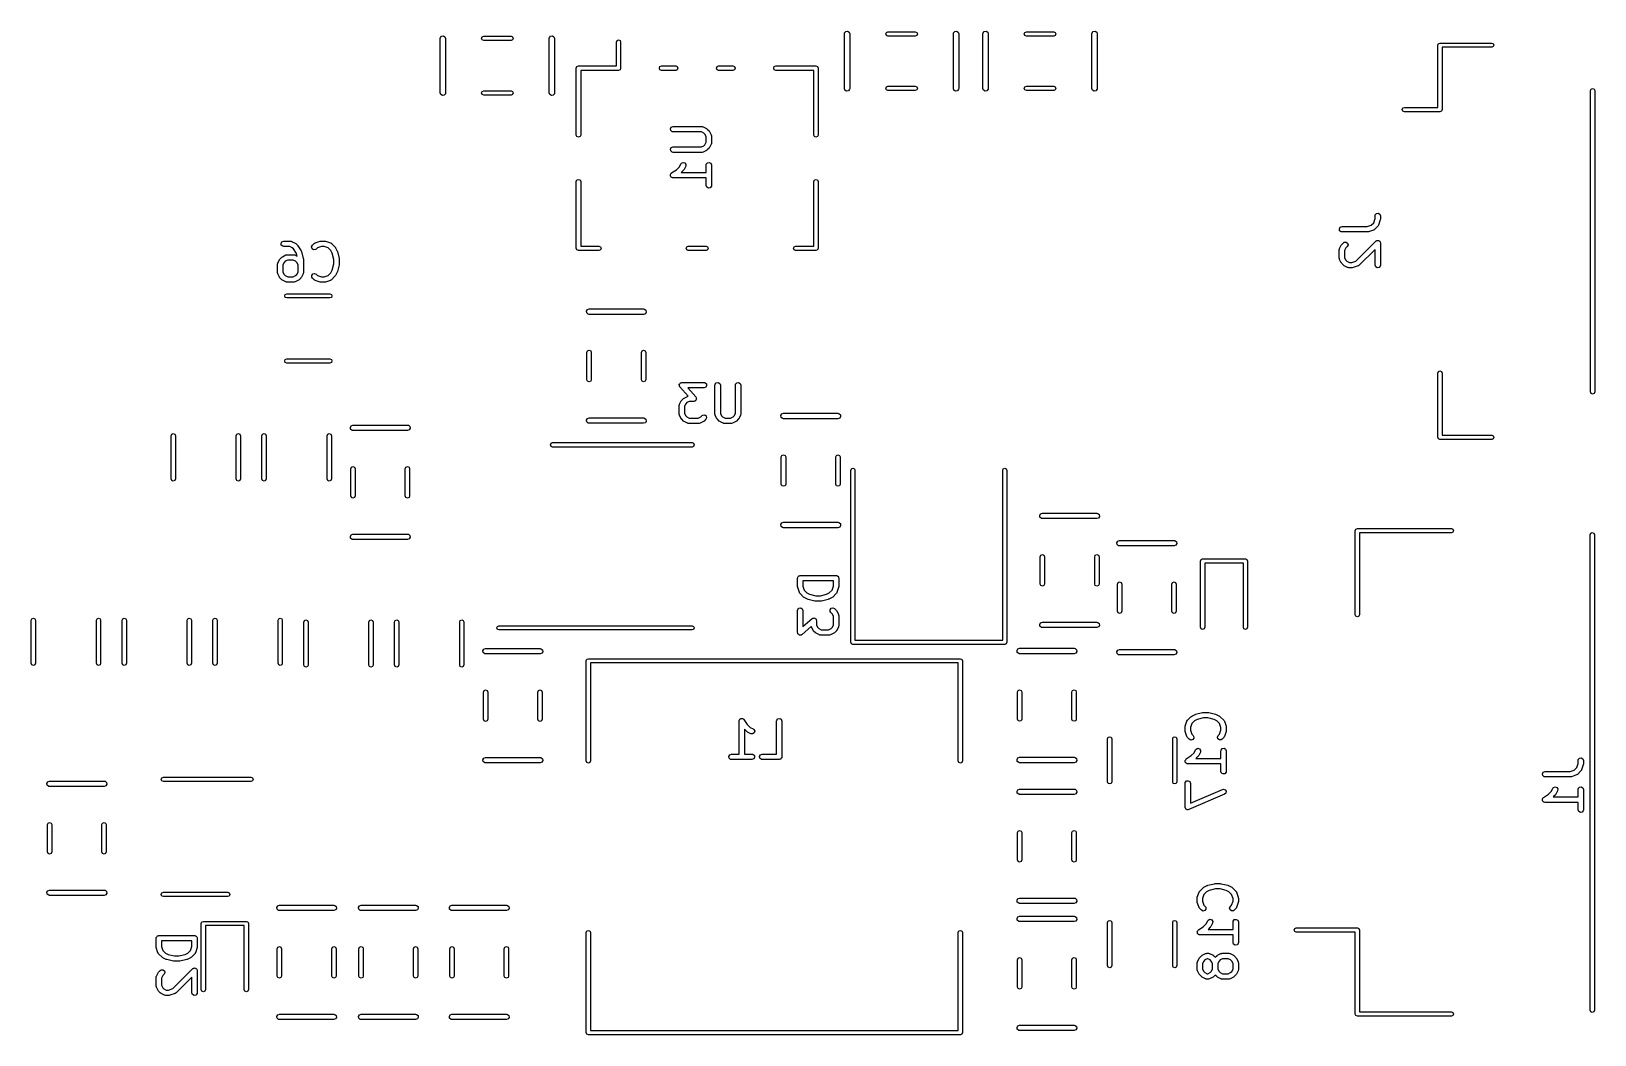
# Model space of a CAD drawing. Extents: x 0.04 to 1.76, y 0.04 to 1.14.
import ezdxf

# ---------------------------------------------------------------- set-up
doc = ezdxf.new("R2010")
doc.units = 0
doc.header["$MEASUREMENT"] = 0
doc.layers.add('BLACK', color=7, linetype='CONTINUOUS')

msp = doc.modelspace()

# ---------------------------------------------------------------- linework, layer by layer
at = {"layer": 'BLACK', "linetype": 'CONTINUOUS'}
for p, q in [((0.4935, 1.1359), (0.4955, 1.1362)), ((0.4955, 1.1362), (0.4973, 1.1352)), ((0.6135, 1.1359), (0.6155, 1.1362)), ((0.6155, 1.1362), (0.6173, 1.1352)), ((0.937, 1.1383), (0.9372, 1.1394)), ((0.937, 1.0783), (0.937, 1.1383)), ((0.9372, 1.1394), (0.9385, 1.1409)), ((0.9385, 1.1409), (0.9405, 1.1413)), ((0.9405, 1.1413), (0.9423, 1.1402)), ((0.9423, 1.1402), (0.943, 1.1383)), ((0.943, 1.1383), (0.943, 1.0783)), ((0.9826, 1.1383), (0.9833, 1.14)), ((0.9833, 1.1367), (0.9826, 1.1383)), ((0.9833, 1.14), (0.985, 1.1407)), ((0.985, 1.136), (0.9833, 1.1367)), ((0.985, 1.1407), (1.015, 1.1407)), ((1.015, 1.1407), (1.0167, 1.14)), ((1.0167, 1.1367), (1.015, 1.136)), ((1.0167, 1.14), (1.0174, 1.1383)), ((1.0174, 1.1383), (1.0167, 1.1367)), ((1.0571, 1.1383), (1.0572, 1.1394)), ((1.0571, 1.0783), (1.0571, 1.1383)), ((1.0572, 1.1394), (1.0585, 1.1409)), ((1.0585, 1.1409), (1.0605, 1.1413)), ((1.0605, 1.1413), (1.0623, 1.1402)), ((1.0623, 1.1402), (1.063, 1.1383)), ((1.063, 1.1383), (1.063, 1.0783)), ((1.0896, 1.1383), (1.0897, 1.1394)), ((1.0896, 1.0783), (1.0896, 1.1383)), ((1.0897, 1.1394), (1.091, 1.1409)), ((1.091, 1.1409), (1.093, 1.1413)), ((1.093, 1.1413), (1.0948, 1.1402)), ((1.0948, 1.1402), (1.0955, 1.1383)), ((1.0955, 1.1383), (1.0955, 1.0783)), ((1.1351, 1.1383), (1.1358, 1.14)), ((1.1358, 1.1367), (1.1351, 1.1383)), ((1.1358, 1.14), (1.1375, 1.1407)), ((1.1375, 1.136), (1.1358, 1.1367)), ((1.1375, 1.1407), (1.1675, 1.1407)), ((1.1675, 1.1407), (1.1692, 1.14)), ((1.1692, 1.1367), (1.1675, 1.136)), ((1.1692, 1.14), (1.1699, 1.1383)), ((1.1699, 1.1383), (1.1692, 1.1367)), ((1.2095, 1.1383), (1.2097, 1.1394)), ((1.2095, 1.0783), (1.2095, 1.1383)), ((1.2097, 1.1394), (1.211, 1.1409)), ((1.211, 1.1409), (1.213, 1.1413)), ((1.213, 1.1413), (1.2148, 1.1402)), ((1.2148, 1.1402), (1.2154, 1.1383)), ((1.2154, 1.1383), (1.2154, 1.0783)), ((0.492, 1.1334), (0.4922, 1.1344)), ((0.492, 1.0734), (0.492, 1.1334)), ((0.4922, 1.1344), (0.4935, 1.1359)), ((0.4973, 1.1352), (0.498, 1.1334)), ((0.498, 1.1334), (0.498, 1.0734)), ((0.5376, 1.1334), (0.5383, 1.135)), ((0.5383, 1.1317), (0.5376, 1.1334)), ((0.5383, 1.135), (0.54, 1.1357)), ((0.54, 1.131), (0.5383, 1.1317)), ((0.54, 1.1357), (0.57, 1.1357)), ((0.57, 1.131), (0.54, 1.131)), ((0.57, 1.1357), (0.5717, 1.135)), ((0.5717, 1.1317), (0.57, 1.131)), ((0.5717, 1.135), (0.5724, 1.1334)), ((0.5724, 1.1334), (0.5717, 1.1317)), ((0.612, 1.1334), (0.6122, 1.1344)), ((0.612, 1.0734), (0.612, 1.1334)), ((0.6122, 1.1344), (0.6135, 1.1359)), ((0.6173, 1.1352), (0.618, 1.1334)), ((0.618, 1.1334), (0.618, 1.0734)), ((0.686, 1.1293), (0.6867, 1.131)), ((0.686, 1.103), (0.686, 1.1293)), ((0.6867, 1.131), (0.6884, 1.1317)), ((0.6884, 1.1317), (0.6901, 1.131)), ((0.6901, 1.131), (0.6907, 1.1293)), ((0.6907, 1.1293), (0.6907, 1.1006)), ((1.015, 1.136), (0.985, 1.136)), ((1.1675, 1.136), (1.1375, 1.136)), ((1.5903, 1.1259), (1.591, 1.1276)), ((1.5903, 1.0574), (1.5903, 1.1259)), ((1.591, 1.1276), (1.5927, 1.1283)), ((1.5927, 1.1283), (1.6498, 1.1283)), ((1.6498, 1.1236), (1.595, 1.1236)), ((1.595, 1.1236), (1.595, 1.0551)), ((1.6498, 1.1283), (1.6514, 1.1276)), ((1.6514, 1.1243), (1.6498, 1.1236)), ((1.6514, 1.1276), (1.6521, 1.1259)), ((1.6521, 1.1259), (1.6514, 1.1243)), ((0.6419, 1.1006), (0.6426, 1.1023)), ((0.6426, 1.1023), (0.6443, 1.103)), ((0.6443, 1.103), (0.686, 1.103)), ((0.7333, 1.1006), (0.734, 1.1023)), ((0.734, 1.1023), (0.7356, 1.103)), ((0.7356, 1.103), (0.7514, 1.103)), ((0.7514, 1.103), (0.753, 1.1023)), ((0.753, 1.1023), (0.7537, 1.1006)), ((0.7963, 1.1006), (0.797, 1.1023)), ((0.797, 1.1023), (0.7986, 1.103)), ((0.7986, 1.103), (0.8144, 1.103)), ((0.8144, 1.103), (0.816, 1.1023)), ((0.816, 1.1023), (0.8167, 1.1006)), ((0.8593, 1.1006), (0.8599, 1.1023)), ((0.8599, 1.1023), (0.8616, 1.103)), ((0.8616, 1.103), (0.9057, 1.103)), ((0.9057, 1.103), (0.9074, 1.1023)), ((0.9074, 1.1023), (0.9081, 1.1006)), ((0.6419, 1.027), (0.6419, 1.1006)), ((0.6884, 1.0982), (0.6467, 1.0982)), ((0.6467, 1.0982), (0.6467, 1.027)), ((0.6901, 1.0989), (0.6884, 1.0982)), ((0.6907, 1.1006), (0.6901, 1.0989)), ((0.734, 1.0989), (0.7333, 1.1006)), ((0.7356, 1.0982), (0.734, 1.0989)), ((0.7514, 1.0982), (0.7356, 1.0982)), ((0.753, 1.0989), (0.7514, 1.0982)), ((0.7537, 1.1006), (0.753, 1.0989)), ((0.797, 1.0989), (0.7963, 1.1006)), ((0.7986, 1.0982), (0.797, 1.0989)), ((0.8144, 1.0982), (0.7986, 1.0982)), ((0.816, 1.0989), (0.8144, 1.0982)), ((0.8167, 1.1006), (0.816, 1.0989)), ((0.8599, 1.0989), (0.8593, 1.1006)), ((0.8616, 1.0982), (0.8599, 1.0989)), ((0.9033, 1.0982), (0.8616, 1.0982)), ((0.9033, 1.027), (0.9033, 1.0982)), ((0.9081, 1.1006), (0.9081, 1.027)), ((0.4927, 1.0715), (0.492, 1.0734)), ((0.4945, 1.0704), (0.4927, 1.0715)), ((0.4965, 1.0708), (0.4945, 1.0704)), ((0.4978, 1.0723), (0.4965, 1.0708)), ((0.498, 1.0734), (0.4978, 1.0723)), ((0.5376, 1.0734), (0.5383, 1.075)), ((0.5383, 1.0717), (0.5376, 1.0734)), ((0.5383, 1.075), (0.54, 1.0757)), ((0.54, 1.071), (0.5383, 1.0717)), ((0.54, 1.0757), (0.57, 1.0757)), ((0.57, 1.071), (0.54, 1.071)), ((0.57, 1.0757), (0.5717, 1.075)), ((0.5717, 1.0717), (0.57, 1.071)), ((0.5717, 1.075), (0.5724, 1.0734)), ((0.5724, 1.0734), (0.5717, 1.0717)), ((0.6127, 1.0715), (0.612, 1.0734)), ((0.6145, 1.0704), (0.6127, 1.0715)), ((0.6165, 1.0708), (0.6145, 1.0704)), ((0.6178, 1.0723), (0.6165, 1.0708)), ((0.618, 1.0734), (0.6178, 1.0723)), ((0.9377, 1.0764), (0.937, 1.0783)), ((0.9395, 1.0754), (0.9377, 1.0764)), ((0.9415, 1.0758), (0.9395, 1.0754)), ((0.9428, 1.0773), (0.9415, 1.0758)), ((0.943, 1.0783), (0.9428, 1.0773)), ((0.9826, 1.0783), (0.9833, 1.08)), ((0.9833, 1.0767), (0.9826, 1.0783)), ((0.9833, 1.08), (0.985, 1.0807)), ((0.985, 1.076), (0.9833, 1.0767)), ((0.985, 1.0807), (1.015, 1.0807)), ((1.015, 1.076), (0.985, 1.076)), ((1.015, 1.0807), (1.0167, 1.08)), ((1.0167, 1.0767), (1.015, 1.076)), ((1.0167, 1.08), (1.0174, 1.0783)), ((1.0174, 1.0783), (1.0167, 1.0767)), ((1.0577, 1.0764), (1.0571, 1.0783)), ((1.0595, 1.0754), (1.0577, 1.0764)), ((1.0615, 1.0758), (1.0595, 1.0754)), ((1.0628, 1.0773), (1.0615, 1.0758)), ((1.063, 1.0783), (1.0628, 1.0773)), ((1.0902, 1.0764), (1.0896, 1.0783)), ((1.092, 1.0754), (1.0902, 1.0764)), ((1.094, 1.0758), (1.092, 1.0754)), ((1.0953, 1.0773), (1.094, 1.0758)), ((1.0955, 1.0783), (1.0953, 1.0773)), ((1.1351, 1.0783), (1.1358, 1.08)), ((1.1358, 1.0767), (1.1351, 1.0783)), ((1.1358, 1.08), (1.1375, 1.0807)), ((1.1375, 1.076), (1.1358, 1.0767)), ((1.1375, 1.0807), (1.1675, 1.0807)), ((1.1675, 1.076), (1.1375, 1.076)), ((1.1675, 1.0807), (1.1692, 1.08)), ((1.1692, 1.0767), (1.1675, 1.076)), ((1.1692, 1.08), (1.1699, 1.0783)), ((1.1699, 1.0783), (1.1692, 1.0767)), ((1.2102, 1.0764), (1.2095, 1.0783)), ((1.212, 1.0754), (1.2102, 1.0764)), ((1.214, 1.0758), (1.212, 1.0754)), ((1.2153, 1.0773), (1.214, 1.0758)), ((1.2154, 1.0783), (1.2153, 1.0773)), ((1.7584, 1.0759), (1.7591, 1.0776)), ((1.7584, 0.7441), (1.7584, 1.0759)), ((1.7591, 1.0776), (1.7608, 1.0783)), ((1.7608, 1.0783), (1.7625, 1.0776)), ((1.7625, 1.0776), (1.7631, 1.0759)), ((1.7631, 1.0759), (1.7631, 0.7441)), ((1.5513, 1.0551), (1.552, 1.0568)), ((1.552, 1.0534), (1.5513, 1.0551)), ((1.552, 1.0568), (1.5537, 1.0574)), ((1.5537, 1.0527), (1.552, 1.0534)), ((1.5537, 1.0574), (1.5903, 1.0574)), ((1.5927, 1.0527), (1.5537, 1.0527)), ((1.5943, 1.0534), (1.5927, 1.0527)), ((1.595, 1.0551), (1.5943, 1.0534)), ((0.7455, 1.0339), (0.7465, 1.0356)), ((0.7459, 1.0319), (0.7455, 1.0339)), ((0.7465, 1.0356), (0.7484, 1.0363)), ((0.7484, 1.0363), (0.7803, 1.0363)), ((0.7803, 1.0363), (0.7813, 1.0361)), ((0.7813, 1.0361), (0.7815, 1.036)), ((0.7815, 1.036), (0.7816, 1.036)), ((0.7816, 1.036), (0.7854, 1.0341)), ((0.7854, 1.0341), (0.7861, 1.0336)), ((0.7861, 1.0336), (0.7861, 1.0336)), ((0.7861, 1.0336), (0.788, 1.0317)), ((0.6426, 1.0253), (0.6419, 1.027)), ((0.6443, 1.0246), (0.6426, 1.0253)), ((0.646, 1.0253), (0.6443, 1.0246)), ((0.6467, 1.027), (0.646, 1.0253)), ((0.7474, 1.0306), (0.7459, 1.0319)), ((0.7484, 1.0304), (0.7474, 1.0306)), ((0.7796, 1.0304), (0.7484, 1.0304)), ((0.7823, 1.029), (0.7796, 1.0304)), ((0.7835, 1.0278), (0.7823, 1.029)), ((0.7823, 1.0151), (0.7835, 1.0163)), ((0.7849, 1.0252), (0.7835, 1.0278)), ((0.7835, 1.0163), (0.7849, 1.019)), ((0.7849, 1.019), (0.7849, 1.0252)), ((0.788, 1.0317), (0.7885, 1.031)), ((0.7885, 1.031), (0.7886, 1.0309)), ((0.7886, 1.0309), (0.7905, 1.0272)), ((0.7905, 1.017), (0.7886, 1.0133)), ((0.7905, 1.0272), (0.7907, 1.0262)), ((0.7906, 1.0173), (0.7905, 1.0172)), ((0.7905, 1.0172), (0.7905, 1.017)), ((0.7908, 1.0183), (0.7906, 1.0173)), ((0.7907, 1.0262), (0.7907, 1.026)), ((0.7907, 1.026), (0.7908, 1.0258)), ((0.7908, 1.0258), (0.7908, 1.0183)), ((0.904, 1.0253), (0.9033, 1.027)), ((0.9057, 1.0246), (0.904, 1.0253)), ((0.9074, 1.0253), (0.9057, 1.0246)), ((0.9081, 1.027), (0.9074, 1.0253)), ((0.7455, 1.0114), (0.7465, 1.0131)), ((0.7459, 1.0094), (0.7455, 1.0114)), ((0.7474, 1.0081), (0.7459, 1.0094)), ((0.7465, 1.0131), (0.7484, 1.0138)), ((0.7484, 1.0079), (0.7474, 1.0081)), ((0.7484, 1.0138), (0.7796, 1.0138)), ((0.7803, 1.0079), (0.7484, 1.0079)), ((0.7796, 1.0138), (0.7823, 1.0151)), ((0.7805, 1.0079), (0.7803, 1.0079)), ((0.7806, 1.0079), (0.7805, 1.0079)), ((0.7816, 1.0082), (0.7806, 1.0079)), ((0.7854, 1.0101), (0.7816, 1.0082)), ((0.7861, 1.0106), (0.7854, 1.0101)), ((0.7854, 1.0101), (0.7854, 1.0101)), ((0.788, 1.0125), (0.7861, 1.0106)), ((0.7881, 1.0126), (0.788, 1.0125)), ((0.7886, 1.0133), (0.7881, 1.0126)), ((0.7455, 0.9832), (0.7456, 0.9834)), ((0.7457, 0.9824), (0.7455, 0.9832)), ((0.7456, 0.9836), (0.7461, 0.9842)), ((0.7456, 0.9834), (0.7456, 0.9836)), ((0.7457, 0.9815), (0.7457, 0.9824)), ((0.7459, 0.9814), (0.7457, 0.9815)), ((0.7459, 0.9812), (0.7459, 0.9814)), ((0.7465, 0.9807), (0.7459, 0.9812)), ((0.7461, 0.9842), (0.7465, 0.985)), ((0.7465, 0.985), (0.7467, 0.985)), ((0.7467, 0.985), (0.7468, 0.9852)), ((0.7468, 0.9852), (0.7522, 0.9888)), ((0.7522, 0.9888), (0.7554, 0.992)), ((0.7554, 0.992), (0.757, 0.9953)), ((0.757, 0.9953), (0.7577, 0.9961)), ((0.7599, 0.9881), (0.7574, 0.9857)), ((0.7574, 0.9857), (0.7849, 0.9857)), ((0.7577, 0.9961), (0.7595, 0.9969)), ((0.7595, 0.9969), (0.7614, 0.9963)), ((0.7605, 0.9889), (0.7599, 0.9882)), ((0.7599, 0.9882), (0.7599, 0.9881)), ((0.7623, 0.9927), (0.7605, 0.9889)), ((0.7614, 0.9963), (0.7626, 0.9947)), ((0.7626, 0.9947), (0.7623, 0.9927)), ((0.7849, 0.994), (0.785, 0.995)), ((0.7849, 0.9857), (0.7849, 0.994)), ((0.785, 0.995), (0.7863, 0.9965)), ((0.7863, 0.9965), (0.7883, 0.9969)), ((0.7883, 0.9969), (0.7901, 0.9959)), ((0.7901, 0.9959), (0.7908, 0.994)), ((0.7908, 0.994), (0.7908, 0.9715)), ((0.6419, 0.9758), (0.6426, 0.9775)), ((0.6419, 0.9022), (0.6419, 0.9758)), ((0.6426, 0.9775), (0.6443, 0.9781)), ((0.6443, 0.9781), (0.646, 0.9775)), ((0.646, 0.9775), (0.6467, 0.9758)), ((0.6467, 0.9758), (0.6467, 0.9045)), ((0.7471, 0.9801), (0.7465, 0.9807)), ((0.7473, 0.9801), (0.7471, 0.9801)), ((0.7474, 0.9799), (0.7473, 0.9801)), ((0.7484, 0.9798), (0.7474, 0.9799)), ((0.7849, 0.9798), (0.7484, 0.9798)), ((0.7849, 0.9715), (0.7849, 0.9798)), ((0.7855, 0.9696), (0.7849, 0.9715)), ((0.7873, 0.9686), (0.7855, 0.9696)), ((0.7893, 0.9689), (0.7873, 0.9686)), ((0.7906, 0.9705), (0.7893, 0.9689)), ((0.7908, 0.9715), (0.7906, 0.9705)), ((0.9033, 0.9758), (0.904, 0.9775)), ((0.9033, 0.9045), (0.9033, 0.9758)), ((0.904, 0.9775), (0.9057, 0.9781)), ((0.9057, 0.9781), (0.9074, 0.9775)), ((0.9074, 0.9775), (0.9081, 0.9758)), ((0.9081, 0.9758), (0.9081, 0.9022)), ((1.5171, 0.9276), (1.5198, 0.9303)), ((1.5198, 0.9303), (1.5213, 0.9349)), ((1.5213, 0.9381), (1.5215, 0.9391)), ((1.5213, 0.9349), (1.5213, 0.9381)), ((1.5215, 0.9391), (1.5228, 0.9407)), ((1.5228, 0.9407), (1.5248, 0.941)), ((1.5248, 0.941), (1.5265, 0.94)), ((1.5271, 0.9334), (1.5252, 0.9278)), ((1.5265, 0.94), (1.5272, 0.9381)), ((1.5272, 0.9344), (1.5271, 0.9335)), ((1.5271, 0.9335), (1.5271, 0.9334)), ((1.5272, 0.9381), (1.5272, 0.9344)), ((1.482, 0.9236), (1.483, 0.9254)), ((1.4823, 0.9216), (1.482, 0.9236)), ((1.4839, 0.9203), (1.4823, 0.9216)), ((1.483, 0.9254), (1.4849, 0.9261)), ((1.4849, 0.9202), (1.4839, 0.9203)), ((1.4849, 0.9261), (1.5125, 0.9261)), ((1.513, 0.9202), (1.4849, 0.9202)), ((1.5125, 0.9261), (1.5171, 0.9276)), ((1.5131, 0.9202), (1.513, 0.9202)), ((1.5139, 0.9203), (1.5131, 0.9202)), ((1.5196, 0.9222), (1.5139, 0.9203)), ((1.5197, 0.9223), (1.5196, 0.9222)), ((1.5199, 0.9223), (1.5197, 0.9223)), ((1.5207, 0.9229), (1.5199, 0.9223)), ((1.5245, 0.9267), (1.5207, 0.9229)), ((1.5246, 0.9268), (1.5245, 0.9267)), ((1.5247, 0.9269), (1.5246, 0.9268)), ((1.5252, 0.9278), (1.5247, 0.9269)), ((0.3168, 0.9077), (0.3178, 0.9095)), ((0.3171, 0.9057), (0.3168, 0.9077)), ((0.3187, 0.9044), (0.3171, 0.9057)), ((0.3178, 0.9095), (0.3197, 0.9102)), ((0.3197, 0.9043), (0.3187, 0.9044)), ((0.3197, 0.9102), (0.3272, 0.9102)), ((0.3265, 0.9043), (0.3197, 0.9043)), ((0.3221, 0.8949), (0.3231, 0.8951)), ((0.3231, 0.8951), (0.3233, 0.8951)), ((0.3233, 0.8951), (0.3234, 0.8952)), ((0.3234, 0.8952), (0.3309, 0.8952)), ((0.3292, 0.9029), (0.3265, 0.9043)), ((0.3272, 0.9102), (0.3282, 0.91)), ((0.3282, 0.91), (0.3283, 0.9099)), ((0.3283, 0.9099), (0.3285, 0.9099)), ((0.3285, 0.9099), (0.3323, 0.908)), ((0.3305, 0.9016), (0.3292, 0.9029)), ((0.3338, 0.8966), (0.3305, 0.9016)), ((0.3309, 0.8952), (0.332, 0.895)), ((0.3323, 0.908), (0.333, 0.9075)), ((0.333, 0.9075), (0.333, 0.9074)), ((0.333, 0.9074), (0.3349, 0.9056)), ((0.3346, 0.8937), (0.3338, 0.8966)), ((0.3349, 0.9056), (0.3352, 0.9052)), ((0.3352, 0.9052), (0.3353, 0.9051)), ((0.3353, 0.9051), (0.339, 0.8995)), ((0.339, 0.8995), (0.3394, 0.8986)), ((0.3394, 0.8986), (0.3394, 0.8986)), ((0.3394, 0.8986), (0.3413, 0.8911)), ((0.3505, 0.9037), (0.3514, 0.9056)), ((0.351, 0.9018), (0.3505, 0.9037)), ((0.3527, 0.9006), (0.351, 0.9018)), ((0.3514, 0.9056), (0.3532, 0.9074)), ((0.3547, 0.9008), (0.3527, 0.9006)), ((0.3532, 0.9074), (0.3541, 0.908)), ((0.3541, 0.908), (0.3542, 0.908)), ((0.3542, 0.908), (0.3544, 0.9081)), ((0.3544, 0.9081), (0.36, 0.91)), ((0.3555, 0.9014), (0.3547, 0.9008)), ((0.3569, 0.9028), (0.3555, 0.9014)), ((0.3614, 0.9043), (0.3569, 0.9028)), ((0.36, 0.91), (0.3609, 0.9101)), ((0.3609, 0.9101), (0.3609, 0.9102)), ((0.3609, 0.9102), (0.3647, 0.9102)), ((0.3642, 0.9043), (0.3614, 0.9043)), ((0.3687, 0.9028), (0.3642, 0.9043)), ((0.3647, 0.9102), (0.3656, 0.91)), ((0.3656, 0.91), (0.3656, 0.91)), ((0.3656, 0.91), (0.3713, 0.9081)), ((0.3716, 0.8998), (0.3687, 0.9028)), ((0.3713, 0.9081), (0.3722, 0.9077)), ((0.3732, 0.8968), (0.3716, 0.8998)), ((0.3722, 0.9077), (0.3722, 0.9075)), ((0.3722, 0.9075), (0.3724, 0.9074)), ((0.3724, 0.9074), (0.3762, 0.9037)), ((0.3749, 0.89), (0.3732, 0.8968)), ((0.3762, 0.9037), (0.3767, 0.903)), ((0.3767, 0.903), (0.3767, 0.9029)), ((0.3767, 0.9029), (0.3786, 0.8992)), ((0.3786, 0.8992), (0.3787, 0.8987)), ((0.3787, 0.8987), (0.3788, 0.8986)), ((0.3788, 0.8986), (0.3807, 0.8911)), ((0.6426, 0.9005), (0.6419, 0.9022)), ((0.6443, 0.8998), (0.6426, 0.9005)), ((0.6667, 0.8998), (0.6443, 0.8998)), ((0.6467, 0.9045), (0.6667, 0.9045)), ((0.6667, 0.9045), (0.6684, 0.9038)), ((0.6684, 0.9005), (0.6667, 0.8998)), ((0.6684, 0.9038), (0.6691, 0.9022)), ((0.6691, 0.9022), (0.6684, 0.9005)), ((0.7628, 0.9022), (0.7635, 0.9038)), ((0.7635, 0.9005), (0.7628, 0.9022)), ((0.7635, 0.9038), (0.7652, 0.9045)), ((0.7652, 0.8998), (0.7635, 0.9005)), ((0.7652, 0.9045), (0.7848, 0.9045)), ((0.7848, 0.8998), (0.7652, 0.8998)), ((0.7848, 0.9045), (0.7865, 0.9038)), ((0.7865, 0.9005), (0.7848, 0.8998)), ((0.7865, 0.9038), (0.7872, 0.9022)), ((0.7872, 0.9022), (0.7865, 0.9005)), ((0.8809, 0.9022), (0.8816, 0.9038)), ((0.8816, 0.9005), (0.8809, 0.9022)), ((0.8816, 0.9038), (0.8833, 0.9045)), ((0.8833, 0.8998), (0.8816, 0.9005)), ((0.8833, 0.9045), (0.9033, 0.9045)), ((0.9057, 0.8998), (0.8833, 0.8998)), ((0.9074, 0.9005), (0.9057, 0.8998)), ((0.9081, 0.9022), (0.9074, 0.9005)), ((1.4819, 0.9006), (1.4821, 0.9016)), ((1.4819, 0.8913), (1.4819, 0.9006)), ((1.4821, 0.9016), (1.4822, 0.9018)), ((1.4822, 0.9018), (1.4823, 0.9019)), ((1.4823, 0.9019), (1.4841, 0.9057)), ((1.4841, 0.9057), (1.4847, 0.9064)), ((1.4847, 0.9065), (1.4866, 0.9083)), ((1.4847, 0.9064), (1.4847, 0.9065)), ((1.4866, 0.9083), (1.4874, 0.9089)), ((1.4874, 0.9089), (1.4894, 0.9091)), ((1.4892, 0.9026), (1.4878, 0.8999)), ((1.4878, 0.8999), (1.4878, 0.8919)), ((1.4907, 0.9042), (1.4892, 0.9026)), ((1.4894, 0.9091), (1.4911, 0.9079)), ((1.4916, 0.906), (1.4907, 0.9042)), ((1.4911, 0.9079), (1.4916, 0.906)), ((1.5002, 0.8882), (1.5222, 0.9102)), ((1.5213, 0.901), (1.5039, 0.8835)), ((1.5213, 0.8838), (1.5213, 0.901)), ((1.5222, 0.9102), (1.5227, 0.9106)), ((1.5227, 0.9106), (1.5228, 0.9107)), ((1.5228, 0.9107), (1.5229, 0.9107)), ((1.5229, 0.9107), (1.523, 0.9108)), ((1.523, 0.9108), (1.5239, 0.9109)), ((1.5239, 0.9109), (1.5248, 0.911)), ((1.5248, 0.911), (1.5249, 0.911)), ((1.5249, 0.911), (1.525, 0.911)), ((1.525, 0.911), (1.5258, 0.9105)), ((1.5258, 0.9105), (1.5265, 0.91)), ((1.5265, 0.91), (1.5266, 0.9099)), ((1.5266, 0.9099), (1.5267, 0.9098)), ((1.5267, 0.9098), (1.5269, 0.909)), ((1.5269, 0.909), (1.5272, 0.9081)), ((1.5272, 0.9081), (1.5272, 0.8838)), ((0.313, 0.8847), (0.3132, 0.8857)), ((0.313, 0.8753), (0.313, 0.8847)), ((0.3132, 0.8857), (0.3133, 0.8859)), ((0.3133, 0.886), (0.3152, 0.8898)), ((0.3133, 0.8859), (0.3133, 0.886)), ((0.3152, 0.8898), (0.3157, 0.8905)), ((0.3157, 0.8906), (0.3176, 0.8924)), ((0.3157, 0.8905), (0.3157, 0.8906)), ((0.3176, 0.8924), (0.3183, 0.8929)), ((0.3183, 0.8929), (0.3184, 0.893)), ((0.3184, 0.893), (0.3221, 0.8949)), ((0.3202, 0.8867), (0.3189, 0.884)), ((0.3189, 0.884), (0.3189, 0.876)), ((0.3214, 0.8879), (0.3202, 0.8867)), ((0.3241, 0.8893), (0.3214, 0.8879)), ((0.3302, 0.8893), (0.3241, 0.8893)), ((0.3329, 0.8879), (0.3302, 0.8893)), ((0.332, 0.895), (0.3321, 0.8949)), ((0.3321, 0.8949), (0.3323, 0.8949)), ((0.3323, 0.8949), (0.3346, 0.8937)), ((0.3341, 0.8867), (0.3329, 0.8879)), ((0.3355, 0.884), (0.3341, 0.8867)), ((0.3355, 0.876), (0.3355, 0.884)), ((0.3413, 0.8911), (0.3414, 0.8905)), ((0.3414, 0.8905), (0.3414, 0.8903)), ((0.3414, 0.8903), (0.3414, 0.8753)), ((0.3716, 0.8752), (0.3732, 0.8782)), ((0.3732, 0.8782), (0.3749, 0.8851)), ((0.3749, 0.8851), (0.3749, 0.89)), ((0.3807, 0.884), (0.3788, 0.8765)), ((0.3807, 0.8911), (0.3807, 0.8905)), ((0.3807, 0.8905), (0.3808, 0.8903)), ((0.3808, 0.8847), (0.3807, 0.8841)), ((0.3807, 0.8841), (0.3807, 0.884)), ((0.3808, 0.8903), (0.3808, 0.8847)), ((1.482, 0.8911), (1.4819, 0.8913)), ((1.482, 0.8909), (1.482, 0.8911)), ((1.4823, 0.8899), (1.482, 0.8909)), ((1.4841, 0.8862), (1.4823, 0.8899)), ((1.4842, 0.8861), (1.4841, 0.8862)), ((1.4847, 0.8854), (1.4842, 0.8861)), ((1.4866, 0.8835), (1.4847, 0.8854)), ((1.4873, 0.883), (1.4866, 0.8835)), ((1.4866, 0.8835), (1.4866, 0.8835)), ((1.4911, 0.8811), (1.4873, 0.883)), ((1.4878, 0.8919), (1.4892, 0.8893)), ((1.4892, 0.8893), (1.4904, 0.8881)), ((1.4904, 0.8881), (1.4931, 0.8867)), ((1.4912, 0.8811), (1.4911, 0.8811)), ((1.4914, 0.881), (1.4912, 0.8811)), ((1.4924, 0.8808), (1.4914, 0.881)), ((1.4962, 0.8808), (1.4924, 0.8808)), ((1.4931, 0.8867), (1.4957, 0.8867)), ((1.4957, 0.8867), (1.5002, 0.8882)), ((1.4971, 0.881), (1.4962, 0.8808)), ((1.4962, 0.8808), (1.4962, 0.8808)), ((1.5027, 0.8828), (1.4971, 0.881)), ((1.5028, 0.8829), (1.5027, 0.8828)), ((1.503, 0.883), (1.5028, 0.8829)), ((1.5039, 0.8835), (1.503, 0.883)), ((1.522, 0.8819), (1.5213, 0.8838)), ((1.5237, 0.8808), (1.522, 0.8819)), ((1.5257, 0.8812), (1.5237, 0.8808)), ((1.527, 0.8827), (1.5257, 0.8812)), ((1.5272, 0.8838), (1.527, 0.8827)), ((0.3131, 0.8752), (0.313, 0.8753)), ((0.313, 0.875), (0.3131, 0.8752)), ((0.3133, 0.874), (0.313, 0.875)), ((0.3152, 0.8703), (0.3133, 0.874)), ((0.3152, 0.8702), (0.3152, 0.8703)), ((0.3157, 0.8695), (0.3152, 0.8702)), ((0.3176, 0.8676), (0.3157, 0.8695)), ((0.3177, 0.8676), (0.3176, 0.8676)), ((0.3184, 0.8671), (0.3177, 0.8676)), ((0.3221, 0.8652), (0.3184, 0.8671)), ((0.3189, 0.876), (0.3202, 0.8733)), ((0.3202, 0.8733), (0.3214, 0.8721)), ((0.3214, 0.8721), (0.3241, 0.8708)), ((0.3223, 0.8652), (0.3221, 0.8652)), ((0.3224, 0.8651), (0.3223, 0.8652)), ((0.3234, 0.8649), (0.3224, 0.8651)), ((0.3309, 0.8649), (0.3234, 0.8649)), ((0.3241, 0.8708), (0.3302, 0.8708)), ((0.3302, 0.8708), (0.3329, 0.8721)), ((0.3311, 0.865), (0.3309, 0.8649)), ((0.3313, 0.8649), (0.3311, 0.865)), ((0.3323, 0.8652), (0.3313, 0.8649)), ((0.336, 0.8671), (0.3323, 0.8652)), ((0.3329, 0.8721), (0.3341, 0.8733)), ((0.3341, 0.8733), (0.3355, 0.876)), ((0.3361, 0.8671), (0.336, 0.8671)), ((0.3368, 0.8676), (0.3361, 0.8671)), ((0.3387, 0.8695), (0.3368, 0.8676)), ((0.3392, 0.8703), (0.3387, 0.8696)), ((0.3387, 0.8696), (0.3387, 0.8695)), ((0.3411, 0.874), (0.3392, 0.8703)), ((0.3412, 0.8743), (0.3411, 0.8742)), ((0.3411, 0.8742), (0.3411, 0.874)), ((0.3414, 0.8753), (0.3412, 0.8743)), ((0.3506, 0.8724), (0.3518, 0.874)), ((0.3508, 0.8703), (0.3506, 0.8724)), ((0.3514, 0.8695), (0.3508, 0.8703)), ((0.3532, 0.8676), (0.3514, 0.8695)), ((0.3518, 0.874), (0.3537, 0.8745)), ((0.3534, 0.8676), (0.3532, 0.8676)), ((0.3535, 0.8674), (0.3534, 0.8676)), ((0.3544, 0.8669), (0.3535, 0.8674)), ((0.3537, 0.8745), (0.3555, 0.8737)), ((0.36, 0.865), (0.3544, 0.8669)), ((0.3555, 0.8737), (0.3569, 0.8723)), ((0.3569, 0.8723), (0.3614, 0.8708)), ((0.3601, 0.865), (0.36, 0.865)), ((0.3609, 0.8649), (0.3601, 0.865)), ((0.3647, 0.8649), (0.3609, 0.8649)), ((0.3614, 0.8708), (0.3642, 0.8708)), ((0.3642, 0.8708), (0.3687, 0.8723)), ((0.3648, 0.8649), (0.3647, 0.8649)), ((0.3656, 0.865), (0.3648, 0.8649)), ((0.3713, 0.8669), (0.3656, 0.865)), ((0.3687, 0.8723), (0.3716, 0.8752)), ((0.3714, 0.867), (0.3713, 0.8669)), ((0.3716, 0.867), (0.3714, 0.867)), ((0.3724, 0.8676), (0.3716, 0.867)), ((0.3762, 0.8714), (0.3724, 0.8676)), ((0.3767, 0.8721), (0.3762, 0.8714)), ((0.3762, 0.8714), (0.3762, 0.8714)), ((0.3786, 0.8759), (0.3767, 0.8721)), ((0.3788, 0.8765), (0.3786, 0.876)), ((0.3786, 0.876), (0.3786, 0.8759)), ((0.3208, 0.8498), (0.3215, 0.8515)), ((0.3215, 0.8482), (0.3208, 0.8498)), ((0.3215, 0.8515), (0.3232, 0.8522)), ((0.3232, 0.8475), (0.3215, 0.8482)), ((0.3232, 0.8522), (0.3706, 0.8522)), ((0.3706, 0.8475), (0.3232, 0.8475)), ((0.3706, 0.8522), (0.3723, 0.8515)), ((0.3723, 0.8482), (0.3706, 0.8475)), ((0.3723, 0.8515), (0.3729, 0.8498)), ((0.3729, 0.8498), (0.3723, 0.8482)), ((0.6531, 0.833), (0.6541, 0.8348)), ((0.6534, 0.831), (0.6531, 0.833)), ((0.655, 0.8297), (0.6534, 0.831)), ((0.6541, 0.8348), (0.656, 0.8355)), ((0.656, 0.8295), (0.655, 0.8297)), ((0.656, 0.8355), (0.716, 0.8355)), ((0.716, 0.8295), (0.656, 0.8295)), ((0.716, 0.8355), (0.717, 0.8353)), ((0.7179, 0.8302), (0.716, 0.8295)), ((0.717, 0.8353), (0.7186, 0.834)), ((0.7189, 0.832), (0.7179, 0.8302)), ((0.7186, 0.834), (0.7189, 0.832)), ((0.3208, 0.7782), (0.3215, 0.7798)), ((0.3215, 0.7765), (0.3208, 0.7782)), ((0.3215, 0.7798), (0.3232, 0.7805)), ((0.3232, 0.7758), (0.3215, 0.7765)), ((0.3232, 0.7805), (0.3706, 0.7805)), ((0.3706, 0.7758), (0.3232, 0.7758)), ((0.3706, 0.7805), (0.3723, 0.7798)), ((0.3723, 0.7765), (0.3706, 0.7758)), ((0.3723, 0.7798), (0.3729, 0.7782)), ((0.3729, 0.7782), (0.3723, 0.7765)), ((0.6536, 0.7875), (0.6543, 0.7892)), ((0.6536, 0.7575), (0.6536, 0.7875)), ((0.6543, 0.7892), (0.656, 0.7899)), ((0.656, 0.7899), (0.6577, 0.7892)), ((0.6577, 0.7892), (0.6584, 0.7875)), ((0.6584, 0.7875), (0.6584, 0.7575)), ((0.7136, 0.7875), (0.7143, 0.7892)), ((0.7136, 0.7575), (0.7136, 0.7875)), ((0.7143, 0.7892), (0.716, 0.7899)), ((0.716, 0.7899), (0.7177, 0.7892)), ((0.7177, 0.7892), (0.7184, 0.7875)), ((0.7184, 0.7875), (0.7184, 0.7575)), ((0.6543, 0.7558), (0.6536, 0.7575)), ((0.6584, 0.7575), (0.6577, 0.7558)), ((0.7143, 0.7558), (0.7136, 0.7575)), ((0.7184, 0.7575), (0.7177, 0.7558)), ((1.5903, 0.7649), (1.591, 0.7666)), ((1.5903, 0.6941), (1.5903, 0.7649)), ((1.591, 0.7666), (1.5927, 0.7673)), ((1.5927, 0.7673), (1.5943, 0.7666)), ((1.5943, 0.7666), (1.595, 0.7649)), ((1.595, 0.7649), (1.595, 0.6964)), ((0.656, 0.7551), (0.6543, 0.7558)), ((0.6577, 0.7558), (0.656, 0.7551)), ((0.716, 0.7551), (0.7143, 0.7558)), ((0.7177, 0.7558), (0.716, 0.7551)), ((0.7552, 0.7521), (0.7553, 0.7523)), ((0.7554, 0.7513), (0.7552, 0.7521)), ((0.7553, 0.7525), (0.7558, 0.7531)), ((0.7553, 0.7523), (0.7553, 0.7525)), ((0.7554, 0.7505), (0.7554, 0.7513)), ((0.7556, 0.7502), (0.7554, 0.7505)), ((0.7556, 0.7501), (0.7556, 0.7502)), ((0.7557, 0.75), (0.7556, 0.7501)), ((0.7559, 0.7496), (0.7557, 0.75)), ((0.7558, 0.7531), (0.7562, 0.7538)), ((0.7649, 0.7394), (0.7559, 0.7496)), ((0.7562, 0.7538), (0.7565, 0.7539)), ((0.7565, 0.7539), (0.7566, 0.7541)), ((0.7566, 0.7541), (0.7574, 0.7542)), ((0.7574, 0.7542), (0.7581, 0.7545)), ((0.7581, 0.7545), (0.7825, 0.7545)), ((0.7825, 0.7486), (0.7646, 0.7486)), ((0.7646, 0.7486), (0.7735, 0.7385)), ((0.7825, 0.7545), (0.7835, 0.7543)), ((0.7844, 0.7493), (0.7825, 0.7486)), ((0.7835, 0.7543), (0.7851, 0.753)), ((0.7854, 0.751), (0.7844, 0.7493)), ((0.7851, 0.753), (0.7854, 0.751)), ((0.7945, 0.7516), (0.7947, 0.7526)), ((0.7945, 0.7197), (0.7945, 0.7516)), ((0.7947, 0.7526), (0.796, 0.7541)), ((0.796, 0.7541), (0.798, 0.7545)), ((0.798, 0.7545), (0.7998, 0.7535)), ((0.7998, 0.7535), (0.8005, 0.7516)), ((0.8005, 0.7516), (0.8005, 0.7204)), ((0.817, 0.7516), (0.8172, 0.7526)), ((0.817, 0.7204), (0.817, 0.7516)), ((0.8172, 0.7526), (0.8185, 0.7541)), ((0.8185, 0.7541), (0.8205, 0.7545)), ((0.8205, 0.7545), (0.8223, 0.7535)), ((0.8223, 0.7535), (0.8229, 0.7516)), ((0.8229, 0.7516), (0.8229, 0.7197)), ((1.7591, 0.7424), (1.7584, 0.7441)), ((1.7608, 0.7417), (1.7591, 0.7424)), ((1.7625, 0.7424), (1.7608, 0.7417)), ((1.7631, 0.7441), (1.7625, 0.7424)), ((0.7552, 0.7291), (0.7554, 0.7301)), ((0.7552, 0.7197), (0.7552, 0.7291)), ((0.7554, 0.7301), (0.7555, 0.7302)), ((0.7555, 0.7304), (0.7574, 0.7341)), ((0.7555, 0.7302), (0.7555, 0.7304)), ((0.7574, 0.7341), (0.7579, 0.7348)), ((0.7579, 0.7349), (0.7598, 0.7368)), ((0.7579, 0.7348), (0.7579, 0.7349)), ((0.7598, 0.7368), (0.7605, 0.7373)), ((0.7605, 0.7373), (0.7606, 0.7373)), ((0.7606, 0.7373), (0.7643, 0.7392)), ((0.7624, 0.7311), (0.7611, 0.7284)), ((0.7611, 0.7284), (0.7611, 0.7204)), ((0.7636, 0.7323), (0.7624, 0.7311)), ((0.7663, 0.7336), (0.7636, 0.7323)), ((0.7643, 0.7392), (0.7649, 0.7394)), ((0.7713, 0.7336), (0.7663, 0.7336)), ((0.772, 0.7339), (0.7713, 0.7336)), ((0.7728, 0.734), (0.772, 0.7339)), ((0.7729, 0.7342), (0.7728, 0.734)), ((0.7732, 0.7343), (0.7729, 0.7342)), ((0.7735, 0.735), (0.7732, 0.7343)), ((0.7735, 0.7385), (0.7737, 0.7381)), ((0.774, 0.7356), (0.7735, 0.735)), ((0.7737, 0.7381), (0.7738, 0.738)), ((0.7738, 0.738), (0.7738, 0.7379)), ((0.7738, 0.7379), (0.774, 0.7376)), ((0.774, 0.7376), (0.774, 0.7368)), ((0.774, 0.7368), (0.7742, 0.736)), ((0.7742, 0.736), (0.774, 0.7358)), ((0.774, 0.7358), (0.774, 0.7356)), ((0.3931, 0.705), (0.3941, 0.7068)), ((0.3941, 0.7068), (0.396, 0.7075)), ((0.396, 0.7075), (0.456, 0.7075)), ((0.456, 0.7075), (0.457, 0.7073)), ((0.457, 0.7073), (0.4586, 0.706)), ((0.4586, 0.706), (0.4589, 0.704)), ((0.6531, 0.713), (0.6541, 0.7148)), ((0.6534, 0.711), (0.6531, 0.713)), ((0.655, 0.7097), (0.6534, 0.711)), ((0.6541, 0.7148), (0.656, 0.7155)), ((0.656, 0.7095), (0.655, 0.7097)), ((0.656, 0.7155), (0.716, 0.7155)), ((0.716, 0.7095), (0.656, 0.7095)), ((0.716, 0.7155), (0.717, 0.7153)), ((0.7179, 0.7102), (0.716, 0.7095)), ((0.717, 0.7153), (0.7186, 0.714)), ((0.7189, 0.712), (0.7179, 0.7102)), ((0.7186, 0.714), (0.7189, 0.712)), ((0.7552, 0.7195), (0.7552, 0.7197)), ((0.7552, 0.7194), (0.7552, 0.7195)), ((0.7555, 0.7184), (0.7552, 0.7194)), ((0.7574, 0.7146), (0.7555, 0.7184)), ((0.7579, 0.7139), (0.7574, 0.7146)), ((0.7574, 0.7146), (0.7574, 0.7146)), ((0.7598, 0.712), (0.7579, 0.7139)), ((0.7598, 0.7119), (0.7598, 0.712)), ((0.7606, 0.7114), (0.7598, 0.7119)), ((0.7643, 0.7095), (0.7606, 0.7114)), ((0.7611, 0.7204), (0.7624, 0.7177)), ((0.7624, 0.7177), (0.7636, 0.7165)), ((0.7636, 0.7165), (0.7663, 0.7151)), ((0.7645, 0.7095), (0.7643, 0.7095)), ((0.7646, 0.7094), (0.7645, 0.7095)), ((0.7656, 0.7092), (0.7646, 0.7094)), ((0.7769, 0.7092), (0.7656, 0.7092)), ((0.7663, 0.7151), (0.7762, 0.7151)), ((0.7762, 0.7151), (0.7789, 0.7165)), ((0.777, 0.7093), (0.7769, 0.7092)), ((0.7772, 0.7093), (0.777, 0.7093)), ((0.7782, 0.7095), (0.7772, 0.7093)), ((0.7819, 0.7114), (0.7782, 0.7095)), ((0.7789, 0.7165), (0.7804, 0.718)), ((0.7804, 0.718), (0.7813, 0.7186)), ((0.7813, 0.7186), (0.7833, 0.7188)), ((0.782, 0.7115), (0.7819, 0.7114)), ((0.7827, 0.712), (0.782, 0.7115)), ((0.7846, 0.7139), (0.7827, 0.712)), ((0.7833, 0.7188), (0.7849, 0.7176)), ((0.7854, 0.7157), (0.7846, 0.7139)), ((0.7849, 0.7176), (0.7854, 0.7157)), ((0.7946, 0.7195), (0.7945, 0.7197)), ((0.7946, 0.7194), (0.7946, 0.7195)), ((0.7949, 0.7184), (0.7946, 0.7194)), ((0.7967, 0.7146), (0.7949, 0.7184)), ((0.7968, 0.7146), (0.7967, 0.7146)), ((0.7973, 0.7139), (0.7968, 0.7146)), ((0.7992, 0.712), (0.7973, 0.7139)), ((0.7992, 0.7119), (0.7992, 0.712)), ((0.7999, 0.7114), (0.7992, 0.7119)), ((0.8037, 0.7095), (0.7999, 0.7114)), ((0.8005, 0.7204), (0.8018, 0.7177)), ((0.8018, 0.7177), (0.803, 0.7165)), ((0.803, 0.7165), (0.8057, 0.7151)), ((0.8039, 0.7095), (0.8037, 0.7095)), ((0.804, 0.7094), (0.8039, 0.7095)), ((0.805, 0.7092), (0.804, 0.7094)), ((0.8125, 0.7092), (0.805, 0.7092)), ((0.8057, 0.7151), (0.8118, 0.7151)), ((0.8118, 0.7151), (0.8145, 0.7165)), ((0.8127, 0.7093), (0.8125, 0.7092)), ((0.8128, 0.7093), (0.8127, 0.7093)), ((0.8138, 0.7095), (0.8128, 0.7093)), ((0.8176, 0.7114), (0.8138, 0.7095)), ((0.8145, 0.7165), (0.8157, 0.7177)), ((0.8157, 0.7177), (0.817, 0.7204)), ((0.8183, 0.712), (0.8176, 0.7115)), ((0.8176, 0.7115), (0.8176, 0.7114)), ((0.8202, 0.7139), (0.8183, 0.712)), ((0.8208, 0.7146), (0.8202, 0.7139)), ((0.8202, 0.7139), (0.8202, 0.7139)), ((0.8226, 0.7184), (0.8208, 0.7146)), ((0.8227, 0.7185), (0.8226, 0.7184)), ((0.8228, 0.7187), (0.8227, 0.7185)), ((0.8229, 0.7197), (0.8228, 0.7187)), ((0.8671, 0.718), (0.8681, 0.7198)), ((0.8674, 0.716), (0.8671, 0.718)), ((0.869, 0.7147), (0.8674, 0.716)), ((0.8681, 0.7198), (0.87, 0.7205)), ((0.87, 0.7145), (0.869, 0.7147)), ((0.87, 0.7205), (0.93, 0.7205)), ((0.93, 0.7145), (0.87, 0.7145)), ((0.93, 0.7205), (0.931, 0.7203)), ((0.9319, 0.7152), (0.93, 0.7145)), ((0.931, 0.7203), (0.9326, 0.719)), ((0.9329, 0.717), (0.9319, 0.7152)), ((0.9326, 0.719), (0.9329, 0.717)), ((0.1958, 0.6957), (0.1965, 0.6974)), ((0.1958, 0.6483), (0.1958, 0.6957)), ((0.1965, 0.6974), (0.1982, 0.6981)), ((0.1982, 0.6981), (0.1998, 0.6974)), ((0.1998, 0.6974), (0.2005, 0.6957)), ((0.2005, 0.6957), (0.2005, 0.6483)), ((0.2675, 0.6957), (0.2682, 0.6974)), ((0.2675, 0.6483), (0.2675, 0.6957)), ((0.2682, 0.6974), (0.2698, 0.6981)), ((0.2698, 0.6981), (0.2715, 0.6974)), ((0.2715, 0.6974), (0.2722, 0.6957)), ((0.2722, 0.6957), (0.2722, 0.6483)), ((0.2958, 0.6957), (0.2965, 0.6974)), ((0.2958, 0.6483), (0.2958, 0.6957)), ((0.2965, 0.6974), (0.2982, 0.6981)), ((0.2982, 0.6981), (0.2998, 0.6974)), ((0.2998, 0.6974), (0.3005, 0.6957)), ((0.3005, 0.6957), (0.3005, 0.6483)), ((0.3675, 0.6957), (0.3682, 0.6974)), ((0.3675, 0.6483), (0.3675, 0.6957)), ((0.3682, 0.6974), (0.3698, 0.6981)), ((0.3698, 0.6981), (0.3715, 0.6974)), ((0.3715, 0.6974), (0.3722, 0.6957)), ((0.3722, 0.6957), (0.3722, 0.6483)), ((0.3934, 0.703), (0.3931, 0.705)), ((0.395, 0.7017), (0.3934, 0.703)), ((0.396, 0.7015), (0.395, 0.7017)), ((0.456, 0.7015), (0.396, 0.7015)), ((0.4579, 0.7022), (0.456, 0.7015)), ((0.4589, 0.704), (0.4579, 0.7022)), ((1.591, 0.6924), (1.5903, 0.6941)), ((1.5927, 0.6917), (1.591, 0.6924)), ((1.6498, 0.6917), (1.5927, 0.6917)), ((1.595, 0.6964), (1.6498, 0.6964)), ((1.6498, 0.6964), (1.6514, 0.6957)), ((1.6514, 0.6924), (1.6498, 0.6917)), ((1.6514, 0.6957), (1.6521, 0.6941)), ((1.6521, 0.6941), (1.6514, 0.6924)), ((0.6134, 0.6858), (0.6141, 0.6875)), ((0.6141, 0.6841), (0.6134, 0.6858)), ((0.6141, 0.6875), (0.6158, 0.6882)), ((0.6158, 0.6834), (0.6141, 0.6841)), ((0.6158, 0.6882), (0.7693, 0.6882)), ((0.7693, 0.6834), (0.6158, 0.6834)), ((0.7693, 0.6882), (0.771, 0.6875)), ((0.771, 0.6841), (0.7693, 0.6834)), ((0.771, 0.6875), (0.7717, 0.6858)), ((0.7717, 0.6858), (0.771, 0.6841)), ((0.8676, 0.6725), (0.8683, 0.6742)), ((0.8676, 0.6425), (0.8676, 0.6725)), ((0.8683, 0.6742), (0.87, 0.6749)), ((0.87, 0.6749), (0.8717, 0.6742)), ((0.8717, 0.6742), (0.8724, 0.6725)), ((0.8724, 0.6725), (0.8724, 0.6425)), ((0.9276, 0.6725), (0.9283, 0.6742)), ((0.9276, 0.6425), (0.9276, 0.6725)), ((0.9283, 0.6742), (0.93, 0.6749)), ((0.93, 0.6749), (0.9317, 0.6742)), ((0.9317, 0.6742), (0.9324, 0.6725)), ((0.9324, 0.6725), (0.9324, 0.6425)), ((0.3936, 0.6595), (0.3943, 0.6612)), ((0.3936, 0.6295), (0.3936, 0.6595)), ((0.3943, 0.6612), (0.396, 0.6619)), ((0.396, 0.6619), (0.3977, 0.6612)), ((0.3977, 0.6612), (0.3984, 0.6595)), ((0.3984, 0.6595), (0.3984, 0.6295)), ((0.4536, 0.6595), (0.4543, 0.6612)), ((0.4536, 0.6295), (0.4536, 0.6595)), ((0.4543, 0.6612), (0.456, 0.6619)), ((0.456, 0.6619), (0.4577, 0.6612)), ((0.4577, 0.6612), (0.4584, 0.6595)), ((0.4584, 0.6595), (0.4584, 0.6295)), ((0.944, 0.6577), (0.9447, 0.6594)), ((0.944, 0.4683), (0.944, 0.6577)), ((0.9447, 0.6594), (0.9463, 0.6601)), ((0.9463, 0.6601), (0.948, 0.6594)), ((0.948, 0.6594), (0.9487, 0.6577)), ((0.9487, 0.6577), (0.9487, 0.4707)), ((1.1113, 0.6577), (1.112, 0.6594)), ((1.1113, 0.4707), (1.1113, 0.6577)), ((1.112, 0.6594), (1.1137, 0.6601)), ((1.1137, 0.6601), (1.1153, 0.6594)), ((1.1153, 0.6594), (1.116, 0.6577)), ((1.116, 0.6577), (1.116, 0.4683)), ((0.1965, 0.6466), (0.1958, 0.6483)), ((0.1982, 0.6459), (0.1965, 0.6466)), ((0.1998, 0.6466), (0.1982, 0.6459)), ((0.2005, 0.6483), (0.1998, 0.6466)), ((0.2682, 0.6466), (0.2675, 0.6483)), ((0.2698, 0.6459), (0.2682, 0.6466)), ((0.2715, 0.6466), (0.2698, 0.6459)), ((0.2722, 0.6483), (0.2715, 0.6466)), ((0.2965, 0.6466), (0.2958, 0.6483)), ((0.2982, 0.6459), (0.2965, 0.6466)), ((0.2998, 0.6466), (0.2982, 0.6459)), ((0.3005, 0.6483), (0.2998, 0.6466)), ((0.3682, 0.6466), (0.3675, 0.6483)), ((0.3698, 0.6459), (0.3682, 0.6466)), ((0.3715, 0.6466), (0.3698, 0.6459)), ((0.3722, 0.6483), (0.3715, 0.6466)), ((0.8683, 0.6408), (0.8676, 0.6425)), ((0.87, 0.6401), (0.8683, 0.6408)), ((0.8717, 0.6408), (0.87, 0.6401)), ((0.8724, 0.6425), (0.8717, 0.6408)), ((0.9283, 0.6408), (0.9276, 0.6425)), ((0.93, 0.6401), (0.9283, 0.6408)), ((0.9317, 0.6408), (0.93, 0.6401)), ((0.9324, 0.6425), (0.9317, 0.6408)), ((0.3943, 0.6278), (0.3936, 0.6295)), ((0.396, 0.6271), (0.3943, 0.6278)), ((0.3977, 0.6278), (0.396, 0.6271)), ((0.3984, 0.6295), (0.3977, 0.6278)), ((0.4543, 0.6278), (0.4536, 0.6295)), ((0.456, 0.6271), (0.4543, 0.6278)), ((0.4577, 0.6278), (0.456, 0.6271)), ((0.4584, 0.6295), (0.4577, 0.6278)), ((1.1521, 0.608), (1.1531, 0.6098)), ((1.1524, 0.606), (1.1521, 0.608)), ((1.154, 0.6047), (1.1524, 0.606)), ((1.1531, 0.6098), (1.155, 0.6105)), ((1.155, 0.6045), (1.154, 0.6047)), ((1.155, 0.6105), (1.215, 0.6105)), ((1.215, 0.6045), (1.155, 0.6045)), ((1.215, 0.6105), (1.216, 0.6103)), ((1.2169, 0.6052), (1.215, 0.6045)), ((1.216, 0.6103), (1.2176, 0.609)), ((1.2179, 0.607), (1.2169, 0.6052)), ((1.2176, 0.609), (1.2179, 0.607)), ((0.3931, 0.585), (0.3941, 0.5868)), ((0.3941, 0.5868), (0.396, 0.5875)), ((0.396, 0.5875), (0.456, 0.5875)), ((0.456, 0.5875), (0.457, 0.5873)), ((0.457, 0.5873), (0.4586, 0.586)), ((0.4586, 0.586), (0.4589, 0.584)), ((0.8671, 0.598), (0.8681, 0.5998)), ((0.8674, 0.596), (0.8671, 0.598)), ((0.869, 0.5947), (0.8674, 0.596)), ((0.8681, 0.5998), (0.87, 0.6005)), ((0.87, 0.5945), (0.869, 0.5947)), ((0.87, 0.6005), (0.93, 0.6005)), ((0.93, 0.5945), (0.87, 0.5945)), ((0.93, 0.6005), (0.931, 0.6003)), ((0.9319, 0.5952), (0.93, 0.5945)), ((0.931, 0.6003), (0.9326, 0.599)), ((0.9329, 0.597), (0.9319, 0.5952)), ((0.9326, 0.599), (0.9329, 0.597)), ((1.4994, 0.5911), (1.5001, 0.5928)), ((1.4994, 0.4986), (1.4994, 0.5911)), ((1.5001, 0.5928), (1.5018, 0.5935)), ((1.5018, 0.5935), (1.6054, 0.5935)), ((1.6054, 0.5888), (1.5042, 0.5888)), ((1.5042, 0.5888), (1.5042, 0.4986)), ((1.6054, 0.5935), (1.607, 0.5928)), ((1.607, 0.5895), (1.6054, 0.5888)), ((1.607, 0.5928), (1.6077, 0.5911)), ((1.6077, 0.5911), (1.607, 0.5895)), ((1.7581, 0.5868), (1.7588, 0.5885)), ((1.7581, 0.0632), (1.7581, 0.5868)), ((1.7588, 0.5885), (1.7605, 0.5892)), ((1.7605, 0.5892), (1.7621, 0.5885)), ((1.7621, 0.5885), (1.7628, 0.5868)), ((1.7628, 0.5868), (1.7628, 0.0632)), ((0.3934, 0.583), (0.3931, 0.585)), ((0.395, 0.5817), (0.3934, 0.583)), ((0.396, 0.5815), (0.395, 0.5817)), ((0.456, 0.5815), (0.396, 0.5815)), ((0.4579, 0.5822), (0.456, 0.5815)), ((0.4589, 0.584), (0.4579, 0.5822)), ((1.2371, 0.578), (1.2381, 0.5798)), ((1.2374, 0.576), (1.2371, 0.578)), ((1.239, 0.5747), (1.2374, 0.576)), ((1.2381, 0.5798), (1.24, 0.5805)), ((1.24, 0.5745), (1.239, 0.5747)), ((1.24, 0.5805), (1.3, 0.5805)), ((1.3, 0.5745), (1.24, 0.5745)), ((1.3, 0.5805), (1.301, 0.5803)), ((1.3019, 0.5752), (1.3, 0.5745)), ((1.301, 0.5803), (1.3026, 0.579)), ((1.3029, 0.577), (1.3019, 0.5752)), ((1.3026, 0.579), (1.3029, 0.577)), ((1.1526, 0.5625), (1.1533, 0.5642)), ((1.1526, 0.5325), (1.1526, 0.5625)), ((1.1533, 0.5642), (1.155, 0.5649)), ((1.155, 0.5649), (1.1567, 0.5642)), ((1.1567, 0.5642), (1.1574, 0.5625)), ((1.1574, 0.5625), (1.1574, 0.5325)), ((1.2126, 0.5625), (1.2133, 0.5642)), ((1.2126, 0.5325), (1.2126, 0.5625)), ((1.2133, 0.5642), (1.215, 0.5649)), ((1.215, 0.5649), (1.2167, 0.5642)), ((1.2167, 0.5642), (1.2174, 0.5625)), ((1.2174, 0.5625), (1.2174, 0.5325)), ((1.329, 0.5577), (1.3297, 0.5594)), ((1.329, 0.4849), (1.329, 0.5577)), ((1.3297, 0.5594), (1.3314, 0.5601)), ((1.3314, 0.5601), (1.3786, 0.5601)), ((1.3763, 0.5554), (1.3337, 0.5554)), ((1.3337, 0.5554), (1.3337, 0.4849)), ((1.3763, 0.4849), (1.3763, 0.5554)), ((1.3786, 0.5601), (1.3803, 0.5594)), ((1.3803, 0.5594), (1.381, 0.5577)), ((1.381, 0.5577), (1.381, 0.4849)), ((0.8855, 0.5396), (0.8856, 0.5397)), ((0.8856, 0.5394), (0.8855, 0.5396)), ((0.8855, 0.5391), (0.8856, 0.5394)), ((0.8855, 0.5297), (0.8855, 0.5391)), ((0.8856, 0.5397), (0.8857, 0.5401)), ((0.8857, 0.5401), (0.8862, 0.5407)), ((0.8862, 0.5407), (0.8865, 0.5413)), ((0.8865, 0.5413), (0.8868, 0.5414)), ((0.8868, 0.5414), (0.887, 0.5416)), ((0.887, 0.5416), (0.8877, 0.5417)), ((0.8877, 0.5417), (0.8884, 0.542)), ((0.8884, 0.542), (0.9278, 0.542)), ((0.8914, 0.5361), (0.8914, 0.5302)), ((0.9249, 0.5361), (0.8914, 0.5361)), ((0.9249, 0.5302), (0.9249, 0.5361)), ((0.9278, 0.542), (0.9282, 0.5419)), ((0.9282, 0.5419), (0.9283, 0.542)), ((0.9283, 0.542), (0.9284, 0.5419)), ((0.9284, 0.5419), (0.9288, 0.5418)), ((0.9288, 0.5418), (0.9294, 0.5413)), ((0.9294, 0.5413), (0.9301, 0.541)), ((0.9301, 0.541), (0.9302, 0.5407)), ((0.9302, 0.5407), (0.9304, 0.5405)), ((0.9304, 0.5405), (0.9305, 0.5398)), ((0.9305, 0.5398), (0.9308, 0.5391)), ((0.9308, 0.5391), (0.9308, 0.5297)), ((1.2376, 0.5325), (1.2383, 0.5342)), ((1.2383, 0.5342), (1.24, 0.5349)), ((1.24, 0.5349), (1.2417, 0.5342)), ((1.2417, 0.5342), (1.2424, 0.5325)), ((1.2976, 0.5325), (1.2983, 0.5342)), ((1.2983, 0.5342), (1.3, 0.5349)), ((1.3, 0.5349), (1.3017, 0.5342)), ((1.3017, 0.5342), (1.3024, 0.5325)), ((0.8855, 0.5296), (0.8855, 0.5297)), ((0.8856, 0.5288), (0.8855, 0.5296)), ((0.8875, 0.5231), (0.8856, 0.5288)), ((0.8876, 0.523), (0.8875, 0.5231)), ((0.8876, 0.5228), (0.8876, 0.523)), ((0.8882, 0.522), (0.8876, 0.5228)), ((0.892, 0.5182), (0.8882, 0.522)), ((0.8914, 0.5302), (0.8929, 0.5257)), ((0.8927, 0.5177), (0.892, 0.5182)), ((0.892, 0.5182), (0.892, 0.5182)), ((0.8965, 0.5158), (0.8927, 0.5177)), ((0.8929, 0.5257), (0.8958, 0.5227)), ((0.8958, 0.5227), (0.8988, 0.5212)), ((0.8988, 0.5212), (0.9057, 0.5195)), ((0.9057, 0.5195), (0.9106, 0.5195)), ((0.9106, 0.5195), (0.9174, 0.5212)), ((0.9174, 0.5212), (0.9204, 0.5227)), ((0.9235, 0.5177), (0.9198, 0.5158)), ((0.9204, 0.5227), (0.9234, 0.5257)), ((0.9234, 0.5257), (0.9249, 0.5302)), ((0.9236, 0.5177), (0.9235, 0.5177)), ((0.9243, 0.5182), (0.9236, 0.5177)), ((0.928, 0.522), (0.9243, 0.5182)), ((0.9281, 0.5221), (0.928, 0.522)), ((0.9282, 0.5222), (0.9281, 0.5221)), ((0.9287, 0.5231), (0.9282, 0.5222)), ((0.9306, 0.5288), (0.9287, 0.5231)), ((0.9308, 0.5297), (0.9306, 0.5288)), ((0.9306, 0.5288), (0.9306, 0.5288)), ((1.1533, 0.5308), (1.1526, 0.5325)), ((1.155, 0.5301), (1.1533, 0.5308)), ((1.1567, 0.5308), (1.155, 0.5301)), ((1.1574, 0.5325), (1.1567, 0.5308)), ((1.2133, 0.5308), (1.2126, 0.5325)), ((1.215, 0.5301), (1.2133, 0.5308)), ((1.2167, 0.5308), (1.215, 0.5301)), ((1.2174, 0.5325), (1.2167, 0.5308)), ((1.2376, 0.5025), (1.2376, 0.5325)), ((1.2424, 0.5325), (1.2424, 0.5025)), ((1.2976, 0.5025), (1.2976, 0.5325)), ((1.3024, 0.5325), (1.3024, 0.5025)), ((0.8855, 0.5034), (0.8857, 0.5044)), ((0.8855, 0.4791), (0.8855, 0.5034)), ((0.8857, 0.5044), (0.887, 0.506)), ((0.887, 0.506), (0.889, 0.5063)), ((0.889, 0.5063), (0.8907, 0.5053)), ((0.8907, 0.5053), (0.8914, 0.5034)), ((0.8914, 0.5034), (0.8914, 0.4856)), ((0.8966, 0.5158), (0.8965, 0.5158)), ((0.8971, 0.5156), (0.8966, 0.5158)), ((0.9046, 0.5137), (0.8971, 0.5156)), ((0.9047, 0.5137), (0.9046, 0.5137)), ((0.9053, 0.5136), (0.9047, 0.5137)), ((0.9109, 0.5136), (0.9053, 0.5136)), ((0.9111, 0.5137), (0.9109, 0.5136)), ((0.9117, 0.5137), (0.9111, 0.5137)), ((0.9192, 0.5156), (0.9117, 0.5137)), ((0.9193, 0.5157), (0.9192, 0.5156)), ((0.9198, 0.5158), (0.9193, 0.5157)), ((0.9212, 0.5042), (0.9224, 0.5059)), ((0.9214, 0.5022), (0.9212, 0.5042)), ((0.922, 0.5013), (0.9214, 0.5022)), ((0.9235, 0.4998), (0.922, 0.5013)), ((0.9224, 0.5059), (0.9243, 0.5064)), ((0.9249, 0.4971), (0.9235, 0.4998)), ((0.9243, 0.5064), (0.9261, 0.5055)), ((0.9261, 0.5055), (0.928, 0.5037)), ((0.928, 0.5037), (0.9285, 0.5029)), ((0.9285, 0.5029), (0.9286, 0.5029)), ((0.9286, 0.5029), (0.9305, 0.4991)), ((1.2383, 0.5008), (1.2376, 0.5025)), ((1.24, 0.5001), (1.2383, 0.5008)), ((1.2417, 0.5008), (1.24, 0.5001)), ((1.2424, 0.5025), (1.2417, 0.5008)), ((1.2983, 0.5008), (1.2976, 0.5025)), ((1.3, 0.5001), (1.2983, 0.5008)), ((1.3017, 0.5008), (1.3, 0.5001)), ((1.3024, 0.5025), (1.3017, 0.5008)), ((0.0418, 0.4926), (0.0425, 0.4943)), ((0.0418, 0.4452), (0.0418, 0.4926)), ((0.0425, 0.4943), (0.0442, 0.4949)), ((0.0442, 0.4949), (0.0458, 0.4943)), ((0.0458, 0.4943), (0.0465, 0.4926)), ((0.0465, 0.4926), (0.0465, 0.4452)), ((0.1135, 0.4926), (0.1142, 0.4943)), ((0.1135, 0.4452), (0.1135, 0.4926)), ((0.1142, 0.4943), (0.1158, 0.4949)), ((0.1158, 0.4949), (0.1175, 0.4943)), ((0.1175, 0.4943), (0.1182, 0.4926)), ((0.1182, 0.4926), (0.1182, 0.4452)), ((0.1418, 0.4926), (0.1425, 0.4943)), ((0.1418, 0.4452), (0.1418, 0.4926)), ((0.1425, 0.4943), (0.1442, 0.4949)), ((0.1442, 0.4949), (0.1458, 0.4943)), ((0.1458, 0.4943), (0.1465, 0.4926)), ((0.1465, 0.4926), (0.1465, 0.4452)), ((0.2135, 0.4926), (0.2142, 0.4943)), ((0.2135, 0.4452), (0.2135, 0.4926)), ((0.2142, 0.4943), (0.2158, 0.4949)), ((0.2158, 0.4949), (0.2175, 0.4943)), ((0.2175, 0.4943), (0.2182, 0.4926)), ((0.2182, 0.4926), (0.2182, 0.4452)), ((0.2418, 0.4926), (0.2425, 0.4943)), ((0.2418, 0.4452), (0.2418, 0.4926)), ((0.2425, 0.4943), (0.2442, 0.4949)), ((0.2442, 0.4949), (0.2458, 0.4943)), ((0.2458, 0.4943), (0.2465, 0.4926)), ((0.2465, 0.4926), (0.2465, 0.4452)), ((0.3135, 0.4926), (0.3142, 0.4943)), ((0.3135, 0.4452), (0.3135, 0.4926)), ((0.3142, 0.4943), (0.3158, 0.4949)), ((0.3158, 0.4949), (0.3175, 0.4943)), ((0.3175, 0.4943), (0.3182, 0.4926)), ((0.3182, 0.4926), (0.3182, 0.4452)), ((0.3418, 0.4906), (0.3425, 0.4923)), ((0.3418, 0.4432), (0.3418, 0.4906)), ((0.3425, 0.4923), (0.3442, 0.4929)), ((0.3442, 0.4929), (0.3458, 0.4923)), ((0.3458, 0.4923), (0.3465, 0.4906)), ((0.3465, 0.4906), (0.3465, 0.4432)), ((0.4135, 0.4906), (0.4142, 0.4923)), ((0.4135, 0.4432), (0.4135, 0.4906)), ((0.4142, 0.4923), (0.4158, 0.4929)), ((0.4158, 0.4929), (0.4175, 0.4923)), ((0.4175, 0.4923), (0.4182, 0.4906)), ((0.4182, 0.4906), (0.4182, 0.4432)), ((0.4418, 0.4908), (0.4425, 0.4925)), ((0.4418, 0.4434), (0.4418, 0.4908)), ((0.4425, 0.4925), (0.4442, 0.4932)), ((0.4442, 0.4932), (0.4458, 0.4925)), ((0.4458, 0.4925), (0.4465, 0.4908)), ((0.4465, 0.4908), (0.4465, 0.4434)), ((0.5135, 0.4908), (0.5142, 0.4925)), ((0.5135, 0.4434), (0.5135, 0.4908)), ((0.5142, 0.4925), (0.5158, 0.4932)), ((0.5158, 0.4932), (0.5175, 0.4925)), ((0.5175, 0.4925), (0.5182, 0.4908)), ((0.5182, 0.4908), (0.5182, 0.4434)), ((0.5544, 0.4842), (0.5551, 0.4859)), ((0.5551, 0.4825), (0.5544, 0.4842)), ((0.5551, 0.4859), (0.5567, 0.4866)), ((0.5567, 0.4819), (0.5551, 0.4825)), ((0.5567, 0.4866), (0.7693, 0.4866)), ((0.7693, 0.4866), (0.771, 0.4859)), ((0.771, 0.4825), (0.7693, 0.4819)), ((0.771, 0.4859), (0.7717, 0.4842)), ((0.7717, 0.4842), (0.771, 0.4825)), ((0.9006, 0.4858), (0.8904, 0.4768)), ((0.8914, 0.4856), (0.9015, 0.4944)), ((0.9008, 0.4852), (0.9006, 0.4858)), ((0.9027, 0.4815), (0.9008, 0.4852)), ((0.9015, 0.4944), (0.9019, 0.4946)), ((0.9019, 0.4946), (0.902, 0.4947)), ((0.902, 0.4947), (0.9021, 0.4948)), ((0.9021, 0.4948), (0.9024, 0.4949)), ((0.9024, 0.4949), (0.9032, 0.495)), ((0.9032, 0.495), (0.904, 0.4951)), ((0.904, 0.4951), (0.9042, 0.495)), ((0.9042, 0.495), (0.9044, 0.495)), ((0.9044, 0.495), (0.905, 0.4945)), ((0.905, 0.4945), (0.9057, 0.4941)), ((0.9057, 0.4941), (0.9058, 0.4939)), ((0.9058, 0.4939), (0.906, 0.4937)), ((0.906, 0.4937), (0.9061, 0.4929)), ((0.9061, 0.4929), (0.9064, 0.4922)), ((0.9064, 0.4922), (0.9064, 0.4873)), ((0.9064, 0.4873), (0.9077, 0.4846)), ((0.9077, 0.4846), (0.9089, 0.4834)), ((0.9089, 0.4834), (0.9116, 0.482)), ((0.9116, 0.482), (0.9196, 0.482)), ((0.9196, 0.482), (0.9223, 0.4834)), ((0.9223, 0.4834), (0.9235, 0.4846)), ((0.9235, 0.4846), (0.9249, 0.4873)), ((0.9249, 0.4873), (0.9249, 0.4971)), ((0.9305, 0.4852), (0.9286, 0.4815)), ((0.9305, 0.4991), (0.9307, 0.4982)), ((0.9306, 0.4856), (0.9305, 0.4854)), ((0.9305, 0.4854), (0.9305, 0.4852)), ((0.9308, 0.4866), (0.9306, 0.4856)), ((0.9307, 0.4982), (0.9307, 0.498)), ((0.9307, 0.498), (0.9308, 0.4978)), ((0.9308, 0.4978), (0.9308, 0.4866)), ((1.1521, 0.488), (1.1531, 0.4898)), ((1.1524, 0.486), (1.1521, 0.488)), ((1.154, 0.4847), (1.1524, 0.486)), ((1.1531, 0.4898), (1.155, 0.4905)), ((1.155, 0.4845), (1.154, 0.4847)), ((1.155, 0.4905), (1.215, 0.4905)), ((1.215, 0.4845), (1.155, 0.4845)), ((1.215, 0.4905), (1.216, 0.4903)), ((1.2169, 0.4852), (1.215, 0.4845)), ((1.216, 0.4903), (1.2176, 0.489)), ((1.2179, 0.487), (1.2169, 0.4852)), ((1.2176, 0.489), (1.2179, 0.487)), ((1.3297, 0.4832), (1.329, 0.4849)), ((1.3314, 0.4825), (1.3297, 0.4832)), ((1.3331, 0.4832), (1.3314, 0.4825)), ((1.3337, 0.4849), (1.3331, 0.4832)), ((1.3769, 0.4832), (1.3763, 0.4849)), ((1.3786, 0.4825), (1.3769, 0.4832)), ((1.3803, 0.4832), (1.3786, 0.4825)), ((1.381, 0.4849), (1.3803, 0.4832)), ((1.5001, 0.497), (1.4994, 0.4986)), ((1.5018, 0.4963), (1.5001, 0.497)), ((1.5035, 0.497), (1.5018, 0.4963)), ((1.5042, 0.4986), (1.5035, 0.497)), ((0.7693, 0.4819), (0.5567, 0.4819)), ((0.8858, 0.4783), (0.8855, 0.4791)), ((0.8859, 0.4775), (0.8858, 0.4783)), ((0.8861, 0.4774), (0.8859, 0.4775)), ((0.8862, 0.4772), (0.8861, 0.4774)), ((0.8869, 0.4768), (0.8862, 0.4772)), ((0.8875, 0.4763), (0.8869, 0.4768)), ((0.8877, 0.4763), (0.8875, 0.4763)), ((0.8879, 0.4762), (0.8877, 0.4763)), ((0.8887, 0.4763), (0.8879, 0.4762)), ((0.8895, 0.4763), (0.8887, 0.4763)), ((0.8898, 0.4765), (0.8895, 0.4763)), ((0.8899, 0.4765), (0.8898, 0.4765)), ((0.89, 0.4766), (0.8899, 0.4765)), ((0.8904, 0.4768), (0.89, 0.4766)), ((0.9032, 0.4807), (0.9027, 0.4815)), ((0.9027, 0.4815), (0.9027, 0.4815)), ((0.9051, 0.4789), (0.9032, 0.4807)), ((0.9052, 0.4788), (0.9051, 0.4789)), ((0.9059, 0.4783), (0.9052, 0.4788)), ((0.9096, 0.4764), (0.9059, 0.4783)), ((0.9098, 0.4764), (0.9096, 0.4764)), ((0.9099, 0.4763), (0.9098, 0.4764)), ((0.9109, 0.4761), (0.9099, 0.4763)), ((0.9203, 0.4761), (0.9109, 0.4761)), ((0.9205, 0.4762), (0.9203, 0.4761)), ((0.9206, 0.4761), (0.9205, 0.4762)), ((0.9216, 0.4764), (0.9206, 0.4761)), ((0.9254, 0.4783), (0.9216, 0.4764)), ((0.9261, 0.4789), (0.9254, 0.4783)), ((0.9254, 0.4783), (0.9254, 0.4783)), ((0.928, 0.4807), (0.9261, 0.4789)), ((0.9281, 0.4808), (0.928, 0.4807)), ((0.9286, 0.4815), (0.9281, 0.4808)), ((0.9447, 0.4667), (0.944, 0.4683)), ((0.9463, 0.466), (0.9447, 0.4667)), ((1.1137, 0.466), (0.9463, 0.466)), ((0.9487, 0.4707), (1.1113, 0.4707)), ((1.1153, 0.4667), (1.1137, 0.466)), ((1.116, 0.4683), (1.1153, 0.4667)), ((0.5391, 0.459), (0.5401, 0.4608)), ((0.5394, 0.457), (0.5391, 0.459)), ((0.541, 0.4557), (0.5394, 0.457)), ((0.5401, 0.4608), (0.542, 0.4615)), ((0.542, 0.4555), (0.541, 0.4557)), ((0.542, 0.4615), (0.602, 0.4615)), ((0.602, 0.4555), (0.542, 0.4555)), ((0.602, 0.4615), (0.603, 0.4613)), ((0.6039, 0.4562), (0.602, 0.4555)), ((0.603, 0.4613), (0.6046, 0.46)), ((0.6049, 0.458), (0.6039, 0.4562)), ((0.6046, 0.46), (0.6049, 0.458)), ((0.6529, 0.448), (0.6536, 0.4496)), ((0.6529, 0.3377), (0.6529, 0.448)), ((0.6536, 0.4496), (0.6553, 0.4503)), ((0.6553, 0.4503), (1.0647, 0.4503)), ((1.0647, 0.4503), (1.0664, 0.4496)), ((1.0664, 0.4496), (1.0671, 0.448)), ((1.0671, 0.448), (1.0671, 0.3377)), ((1.1271, 0.4592), (1.1281, 0.461)), ((1.1274, 0.4572), (1.1271, 0.4592)), ((1.129, 0.4559), (1.1274, 0.4572)), ((1.1281, 0.461), (1.13, 0.4617)), ((1.13, 0.4557), (1.129, 0.4559)), ((1.13, 0.4617), (1.19, 0.4617)), ((1.19, 0.4557), (1.13, 0.4557)), ((1.19, 0.4617), (1.191, 0.4615)), ((1.1919, 0.4564), (1.19, 0.4557)), ((1.191, 0.4615), (1.1926, 0.4602)), ((1.1929, 0.4582), (1.1919, 0.4564)), ((1.1926, 0.4602), (1.1929, 0.4582)), ((1.2371, 0.458), (1.2381, 0.4598)), ((1.2374, 0.456), (1.2371, 0.458)), ((1.239, 0.4547), (1.2374, 0.456)), ((1.2381, 0.4598), (1.24, 0.4605)), ((1.24, 0.4545), (1.239, 0.4547)), ((1.24, 0.4605), (1.3, 0.4605)), ((1.3, 0.4545), (1.24, 0.4545)), ((1.3, 0.4605), (1.301, 0.4603)), ((1.3019, 0.4552), (1.3, 0.4545)), ((1.301, 0.4603), (1.3026, 0.459)), ((1.3029, 0.457), (1.3019, 0.4552)), ((1.3026, 0.459), (1.3029, 0.457)), ((0.0425, 0.4435), (0.0418, 0.4452)), ((0.0442, 0.4428), (0.0425, 0.4435)), ((0.0458, 0.4435), (0.0442, 0.4428)), ((0.0465, 0.4452), (0.0458, 0.4435)), ((0.1142, 0.4435), (0.1135, 0.4452)), ((0.1158, 0.4428), (0.1142, 0.4435)), ((0.1175, 0.4435), (0.1158, 0.4428)), ((0.1182, 0.4452), (0.1175, 0.4435)), ((0.1425, 0.4435), (0.1418, 0.4452)), ((0.1442, 0.4428), (0.1425, 0.4435)), ((0.1458, 0.4435), (0.1442, 0.4428)), ((0.1465, 0.4452), (0.1458, 0.4435)), ((0.2142, 0.4435), (0.2135, 0.4452)), ((0.2158, 0.4428), (0.2142, 0.4435)), ((0.2175, 0.4435), (0.2158, 0.4428)), ((0.2182, 0.4452), (0.2175, 0.4435)), ((0.2425, 0.4435), (0.2418, 0.4452)), ((0.2442, 0.4428), (0.2425, 0.4435)), ((0.2458, 0.4435), (0.2442, 0.4428)), ((0.2465, 0.4452), (0.2458, 0.4435)), ((0.3142, 0.4435), (0.3135, 0.4452)), ((0.3158, 0.4428), (0.3142, 0.4435)), ((0.3175, 0.4435), (0.3158, 0.4428)), ((0.3182, 0.4452), (0.3175, 0.4435)), ((0.3425, 0.4415), (0.3418, 0.4432)), ((0.3442, 0.4408), (0.3425, 0.4415)), ((0.3458, 0.4415), (0.3442, 0.4408)), ((0.3465, 0.4432), (0.3458, 0.4415)), ((0.4142, 0.4415), (0.4135, 0.4432)), ((0.4158, 0.4408), (0.4142, 0.4415)), ((0.4175, 0.4415), (0.4158, 0.4408)), ((0.4182, 0.4432), (0.4175, 0.4415)), ((0.4425, 0.4417), (0.4418, 0.4434)), ((0.4442, 0.4411), (0.4425, 0.4417)), ((0.4458, 0.4417), (0.4442, 0.4411)), ((0.4465, 0.4434), (0.4458, 0.4417)), ((0.5142, 0.4417), (0.5135, 0.4434)), ((0.5158, 0.4411), (0.5142, 0.4417)), ((0.5175, 0.4417), (0.5158, 0.4411)), ((0.5182, 0.4434), (0.5175, 0.4417)), ((1.0624, 0.4456), (0.6576, 0.4456)), ((0.6576, 0.4456), (0.6576, 0.3377)), ((1.0624, 0.3377), (1.0624, 0.4456)), ((0.5396, 0.4135), (0.5403, 0.4152)), ((0.5396, 0.3835), (0.5396, 0.4135)), ((0.5403, 0.4152), (0.542, 0.4159)), ((0.542, 0.4159), (0.5437, 0.4152)), ((0.5437, 0.4152), (0.5444, 0.4135)), ((0.5444, 0.4135), (0.5444, 0.3835)), ((0.5996, 0.4135), (0.6003, 0.4152)), ((0.5996, 0.3835), (0.5996, 0.4135)), ((0.6003, 0.4152), (0.602, 0.4159)), ((0.602, 0.4159), (0.6037, 0.4152)), ((0.6037, 0.4152), (0.6044, 0.4135)), ((0.6044, 0.4135), (0.6044, 0.3835)), ((1.1276, 0.4137), (1.1283, 0.4154)), ((1.1276, 0.3837), (1.1276, 0.4137)), ((1.1283, 0.4154), (1.13, 0.4161)), ((1.13, 0.4161), (1.1317, 0.4154)), ((1.1317, 0.4154), (1.1324, 0.4137)), ((1.1324, 0.4137), (1.1324, 0.3837)), ((1.1876, 0.4137), (1.1883, 0.4154)), ((1.1876, 0.3837), (1.1876, 0.4137)), ((1.1883, 0.4154), (1.19, 0.4161)), ((1.19, 0.4161), (1.1917, 0.4154)), ((1.1917, 0.4154), (1.1924, 0.4137)), ((1.1924, 0.4137), (1.1924, 0.3837)), ((0.5403, 0.3818), (0.5396, 0.3835)), ((0.542, 0.3811), (0.5403, 0.3818)), ((0.5437, 0.3818), (0.542, 0.3811)), ((0.5444, 0.3835), (0.5437, 0.3818)), ((0.6003, 0.3818), (0.5996, 0.3835)), ((0.602, 0.3811), (0.6003, 0.3818)), ((0.6037, 0.3818), (0.602, 0.3811)), ((0.6044, 0.3835), (0.6037, 0.3818)), ((0.8211, 0.3816), (0.8213, 0.3826)), ((0.8211, 0.3451), (0.8211, 0.3816)), ((0.8213, 0.3826), (0.8214, 0.3827)), ((0.8214, 0.3829), (0.822, 0.3835)), ((0.8214, 0.3827), (0.8214, 0.3829)), ((0.822, 0.3835), (0.8226, 0.3841)), ((0.8226, 0.3841), (0.8228, 0.3841)), ((0.8228, 0.3841), (0.8229, 0.3843)), ((0.8229, 0.3843), (0.8237, 0.3843)), ((0.8237, 0.3843), (0.8246, 0.3845)), ((0.8246, 0.3845), (0.8247, 0.3844)), ((0.8247, 0.3844), (0.8249, 0.3844)), ((0.8249, 0.3844), (0.8256, 0.3839)), ((0.8256, 0.3839), (0.8263, 0.3835)), ((0.8263, 0.3835), (0.8264, 0.3833)), ((0.8264, 0.3833), (0.8265, 0.3832)), ((0.8265, 0.3832), (0.8301, 0.3778)), ((0.8624, 0.3816), (0.8625, 0.3826)), ((0.8624, 0.3451), (0.8624, 0.3816)), ((0.8625, 0.3826), (0.8638, 0.3841)), ((0.8638, 0.3841), (0.8658, 0.3845)), ((0.8658, 0.3845), (0.8676, 0.3835)), ((0.8676, 0.3835), (0.8683, 0.3816)), ((0.8683, 0.3816), (0.8683, 0.3422)), ((1.1283, 0.382), (1.1276, 0.3837)), ((1.13, 0.3813), (1.1283, 0.382)), ((1.1317, 0.382), (1.13, 0.3813)), ((1.1324, 0.3837), (1.1317, 0.382)), ((1.1883, 0.382), (1.1876, 0.3837)), ((1.19, 0.3813), (1.1883, 0.382)), ((1.1917, 0.382), (1.19, 0.3813)), ((1.1924, 0.3837), (1.1917, 0.382)), ((1.3123, 0.3758), (1.3142, 0.3815)), ((1.3142, 0.3815), (1.3147, 0.3824)), ((1.3147, 0.3824), (1.3148, 0.3825)), ((1.3148, 0.3825), (1.3149, 0.3826)), ((1.3149, 0.3826), (1.3186, 0.3864)), ((1.3196, 0.3789), (1.318, 0.3744)), ((1.3186, 0.3864), (1.3194, 0.3869)), ((1.3194, 0.3869), (1.3232, 0.3888)), ((1.3194, 0.3869), (1.3194, 0.3869)), ((1.3225, 0.3819), (1.3196, 0.3789)), ((1.3255, 0.3834), (1.3225, 0.3819)), ((1.3232, 0.3888), (1.3236, 0.3889)), ((1.3236, 0.3889), (1.3237, 0.389)), ((1.3237, 0.389), (1.3313, 0.3909)), ((1.3323, 0.3851), (1.3255, 0.3834)), ((1.3313, 0.3909), (1.3318, 0.3909)), ((1.3318, 0.3909), (1.332, 0.391)), ((1.332, 0.391), (1.3376, 0.391)), ((1.3372, 0.3851), (1.3323, 0.3851)), ((1.3441, 0.3834), (1.3372, 0.3851)), ((1.3376, 0.391), (1.3382, 0.3909)), ((1.3382, 0.3909), (1.3383, 0.3909)), ((1.3383, 0.3909), (1.3458, 0.389)), ((1.3471, 0.3819), (1.3441, 0.3834)), ((1.3458, 0.389), (1.3463, 0.3888)), ((1.3463, 0.3888), (1.3464, 0.3888)), ((1.3464, 0.3888), (1.3502, 0.3869)), ((1.35, 0.3789), (1.3471, 0.3819)), ((1.3515, 0.3744), (1.35, 0.3789)), ((1.3502, 0.3869), (1.3509, 0.3864)), ((1.3509, 0.3864), (1.3509, 0.3864)), ((1.3509, 0.3864), (1.3547, 0.3826)), ((1.3547, 0.3826), (1.3553, 0.3818)), ((1.3553, 0.3818), (1.3553, 0.3816)), ((1.3553, 0.3816), (1.3554, 0.3815)), ((1.3554, 0.3815), (1.3573, 0.3758)), ((0.8295, 0.3701), (0.827, 0.3726)), ((0.827, 0.3726), (0.827, 0.3451)), ((0.8302, 0.3695), (0.8295, 0.3701)), ((0.8295, 0.3701), (0.8295, 0.3701)), ((0.8301, 0.3778), (0.8333, 0.3746)), ((0.834, 0.3677), (0.8302, 0.3695)), ((0.8333, 0.3746), (0.8366, 0.373)), ((0.836, 0.3674), (0.834, 0.3677)), ((0.8377, 0.3686), (0.836, 0.3674)), ((0.8366, 0.373), (0.8375, 0.3723)), ((0.8375, 0.3723), (0.8383, 0.3705)), ((0.8383, 0.3705), (0.8377, 0.3686)), ((1.2268, 0.362), (1.2275, 0.3637)), ((1.2268, 0.3146), (1.2268, 0.362)), ((1.2275, 0.3637), (1.2292, 0.3644)), ((1.2292, 0.3644), (1.2308, 0.3637)), ((1.2308, 0.3637), (1.2315, 0.362)), ((1.2315, 0.362), (1.2315, 0.3146)), ((1.2985, 0.362), (1.2992, 0.3637)), ((1.2985, 0.3146), (1.2985, 0.362)), ((1.2992, 0.3637), (1.3008, 0.3644)), ((1.3008, 0.3644), (1.3025, 0.3637)), ((1.3025, 0.3637), (1.3032, 0.362)), ((1.3032, 0.362), (1.3032, 0.3146)), ((1.3121, 0.3749), (1.3123, 0.3758)), ((1.3121, 0.3712), (1.3121, 0.3749)), ((1.3122, 0.3711), (1.3121, 0.3712)), ((1.3123, 0.3702), (1.3122, 0.3711)), ((1.3123, 0.3758), (1.3123, 0.3758)), ((1.3142, 0.3646), (1.3123, 0.3702)), ((1.3143, 0.3645), (1.3142, 0.3646)), ((1.3143, 0.3643), (1.3143, 0.3645)), ((1.3149, 0.3634), (1.3143, 0.3643)), ((1.3168, 0.3616), (1.3149, 0.3634)), ((1.3186, 0.3607), (1.3168, 0.3616)), ((1.318, 0.3744), (1.318, 0.3716)), ((1.318, 0.3716), (1.3196, 0.3671)), ((1.3196, 0.3671), (1.3209, 0.3657)), ((1.3217, 0.3629), (1.3205, 0.3612)), ((1.3209, 0.3657), (1.3215, 0.3649)), ((1.3215, 0.3649), (1.3217, 0.3629)), ((1.3478, 0.3639), (1.3486, 0.3657)), ((1.3483, 0.362), (1.3478, 0.3639)), ((1.3499, 0.3608), (1.3483, 0.362)), ((1.3486, 0.3657), (1.35, 0.3671)), ((1.35, 0.3671), (1.3515, 0.3716)), ((1.3515, 0.3716), (1.3515, 0.3744)), ((1.3528, 0.3616), (1.352, 0.361)), ((1.3547, 0.3634), (1.3528, 0.3616)), ((1.3549, 0.3637), (1.3547, 0.3636)), ((1.3547, 0.3636), (1.3547, 0.3634)), ((1.3554, 0.3646), (1.3549, 0.3637)), ((1.3573, 0.3702), (1.3554, 0.3646)), ((1.3573, 0.3758), (1.3574, 0.375)), ((1.3574, 0.3712), (1.3573, 0.3703)), ((1.3573, 0.3703), (1.3573, 0.3702)), ((1.3574, 0.375), (1.3574, 0.3749)), ((1.3574, 0.3749), (1.3574, 0.3712)), ((0.8099, 0.3427), (0.8109, 0.3445)), ((0.8109, 0.3445), (0.8128, 0.3451)), ((0.8128, 0.3451), (0.8211, 0.3451)), ((0.827, 0.3451), (0.8353, 0.3451)), ((0.8353, 0.3451), (0.8363, 0.345)), ((0.8363, 0.345), (0.8379, 0.3437)), ((0.8437, 0.3427), (0.8447, 0.3445)), ((0.8447, 0.3445), (0.8466, 0.3451)), ((0.8466, 0.3451), (0.8624, 0.3451)), ((1.3205, 0.3612), (1.3186, 0.3607)), ((1.3188, 0.3435), (1.322, 0.3467)), ((1.322, 0.3467), (1.3237, 0.35)), ((1.3237, 0.35), (1.3243, 0.3508)), ((1.3243, 0.3508), (1.3262, 0.3516)), ((1.3262, 0.3516), (1.3281, 0.351)), ((1.329, 0.3473), (1.3271, 0.3436)), ((1.3281, 0.351), (1.3292, 0.3493)), ((1.3292, 0.3493), (1.329, 0.3473)), ((1.352, 0.361), (1.3499, 0.3608)), ((1.3515, 0.3487), (1.3517, 0.3497)), ((1.3515, 0.3404), (1.3515, 0.3487)), ((1.3517, 0.3497), (1.353, 0.3512)), ((1.353, 0.3512), (1.355, 0.3516)), ((1.355, 0.3516), (1.3567, 0.3506)), ((1.3567, 0.3506), (1.3574, 0.3487)), ((1.3574, 0.3487), (1.3574, 0.3262)), ((0.5391, 0.339), (0.5401, 0.3408)), ((0.5394, 0.337), (0.5391, 0.339)), ((0.541, 0.3357), (0.5394, 0.337)), ((0.5401, 0.3408), (0.542, 0.3415)), ((0.542, 0.3355), (0.541, 0.3357)), ((0.542, 0.3415), (0.602, 0.3415)), ((0.602, 0.3355), (0.542, 0.3355)), ((0.602, 0.3415), (0.603, 0.3413)), ((0.6039, 0.3362), (0.602, 0.3355)), ((0.603, 0.3413), (0.6046, 0.34)), ((0.6049, 0.338), (0.6039, 0.3362)), ((0.6046, 0.34), (0.6049, 0.338)), ((0.6536, 0.336), (0.6529, 0.3377)), ((0.6553, 0.3354), (0.6536, 0.336)), ((0.6569, 0.336), (0.6553, 0.3354)), ((0.6576, 0.3377), (0.6569, 0.336)), ((0.8103, 0.3407), (0.8099, 0.3427)), ((0.8118, 0.3394), (0.8103, 0.3407)), ((0.8128, 0.3392), (0.8118, 0.3394)), ((0.8353, 0.3392), (0.8128, 0.3392)), ((0.8372, 0.3399), (0.8353, 0.3392)), ((0.8382, 0.3417), (0.8372, 0.3399)), ((0.8379, 0.3437), (0.8382, 0.3417)), ((0.844, 0.3407), (0.8437, 0.3427)), ((0.8456, 0.3394), (0.844, 0.3407)), ((0.8466, 0.3392), (0.8456, 0.3394)), ((0.8653, 0.3392), (0.8466, 0.3392)), ((0.866, 0.3395), (0.8653, 0.3392)), ((0.8668, 0.3396), (0.866, 0.3395)), ((0.867, 0.3398), (0.8668, 0.3396)), ((0.8672, 0.3399), (0.867, 0.3398)), ((0.8676, 0.3406), (0.8672, 0.3399)), ((0.8681, 0.3412), (0.8676, 0.3406)), ((0.8682, 0.3416), (0.8681, 0.3412)), ((0.8683, 0.3422), (0.8682, 0.3418)), ((0.8682, 0.3418), (0.8682, 0.3417)), ((0.8682, 0.3417), (0.8682, 0.3416)), ((1.0631, 0.336), (1.0624, 0.3377)), ((1.0647, 0.3354), (1.0631, 0.336)), ((1.0664, 0.336), (1.0647, 0.3354)), ((1.0671, 0.3377), (1.0664, 0.336)), ((1.1271, 0.3392), (1.1281, 0.341)), ((1.1274, 0.3372), (1.1271, 0.3392)), ((1.129, 0.3359), (1.1274, 0.3372)), ((1.1281, 0.341), (1.13, 0.3417)), ((1.13, 0.3357), (1.129, 0.3359)), ((1.13, 0.3417), (1.19, 0.3417)), ((1.19, 0.3357), (1.13, 0.3357)), ((1.19, 0.3417), (1.191, 0.3415)), ((1.1919, 0.3364), (1.19, 0.3357)), ((1.191, 0.3415), (1.1926, 0.3402)), ((1.1929, 0.3382), (1.1919, 0.3364)), ((1.1926, 0.3402), (1.1929, 0.3382)), ((1.3122, 0.3379), (1.3123, 0.3381)), ((1.3123, 0.3371), (1.3122, 0.3379)), ((1.3123, 0.3382), (1.3128, 0.3389)), ((1.3123, 0.3381), (1.3123, 0.3382)), ((1.3124, 0.3362), (1.3123, 0.3371)), ((1.3125, 0.3361), (1.3124, 0.3362)), ((1.3125, 0.3359), (1.3125, 0.3361)), ((1.3132, 0.3354), (1.3125, 0.3359)), ((1.3128, 0.3389), (1.3132, 0.3397)), ((1.3132, 0.3397), (1.3134, 0.3397)), ((1.3138, 0.3348), (1.3132, 0.3354)), ((1.3134, 0.3397), (1.3135, 0.3399)), ((1.3135, 0.3399), (1.3188, 0.3435)), ((1.3139, 0.3347), (1.3138, 0.3348)), ((1.3141, 0.3346), (1.3139, 0.3347)), ((1.3151, 0.3345), (1.3141, 0.3346)), ((1.3515, 0.3345), (1.3151, 0.3345)), ((1.3266, 0.3428), (1.3241, 0.3404)), ((1.3241, 0.3404), (1.3515, 0.3404)), ((1.3271, 0.3436), (1.3266, 0.3429)), ((1.3266, 0.3429), (1.3266, 0.3428)), ((1.3515, 0.3262), (1.3515, 0.3345)), ((1.7361, 0.3261), (1.7406, 0.3276)), ((1.7406, 0.3276), (1.7433, 0.3303)), ((1.7433, 0.3303), (1.7449, 0.3349)), ((1.7449, 0.3381), (1.745, 0.3391)), ((1.7449, 0.3349), (1.7449, 0.3381)), ((1.745, 0.3391), (1.7463, 0.3407)), ((1.7463, 0.3407), (1.7483, 0.341)), ((1.7483, 0.341), (1.7501, 0.34)), ((1.7487, 0.3278), (1.7483, 0.3269)), ((1.7506, 0.3334), (1.7487, 0.3278)), ((1.7501, 0.34), (1.7508, 0.3381)), ((1.7508, 0.3344), (1.7506, 0.3335)), ((1.7506, 0.3335), (1.7506, 0.3334)), ((1.7508, 0.3381), (1.7508, 0.3344)), ((0.0591, 0.313), (0.0601, 0.3148)), ((0.0594, 0.311), (0.0591, 0.313)), ((0.061, 0.3097), (0.0594, 0.311)), ((0.0601, 0.3148), (0.062, 0.3155)), ((0.062, 0.3155), (0.122, 0.3155)), ((0.122, 0.3155), (0.123, 0.3153)), ((0.1239, 0.3102), (0.122, 0.3095)), ((0.123, 0.3153), (0.1246, 0.314)), ((0.1249, 0.312), (0.1239, 0.3102)), ((0.1246, 0.314), (0.1249, 0.312)), ((0.1849, 0.3174), (0.1856, 0.3191)), ((0.1856, 0.3157), (0.1849, 0.3174)), ((0.1856, 0.3191), (0.1873, 0.3197)), ((0.1873, 0.315), (0.1856, 0.3157)), ((0.1873, 0.3197), (0.2837, 0.3197)), ((0.2837, 0.315), (0.1873, 0.315)), ((0.2837, 0.3197), (0.2854, 0.3191)), ((0.2854, 0.3157), (0.2837, 0.315)), ((0.2854, 0.3191), (0.2861, 0.3174)), ((0.2861, 0.3174), (0.2854, 0.3157)), ((1.2275, 0.313), (1.2268, 0.3146)), ((1.2292, 0.3123), (1.2275, 0.313)), ((1.2308, 0.313), (1.2292, 0.3123)), ((1.2315, 0.3146), (1.2308, 0.313)), ((1.2992, 0.313), (1.2985, 0.3146)), ((1.3008, 0.3123), (1.2992, 0.313)), ((1.3025, 0.313), (1.3008, 0.3123)), ((1.3032, 0.3146), (1.3025, 0.313)), ((1.3121, 0.313), (1.3123, 0.314)), ((1.3121, 0.2868), (1.3121, 0.313)), ((1.3123, 0.314), (1.3136, 0.3156)), ((1.3136, 0.3156), (1.3156, 0.3159)), ((1.3156, 0.3159), (1.3174, 0.3149)), ((1.3174, 0.3149), (1.318, 0.313)), ((1.318, 0.313), (1.318, 0.2913)), ((1.3522, 0.3243), (1.3515, 0.3262)), ((1.3539, 0.3233), (1.3522, 0.3243)), ((1.3559, 0.3236), (1.3539, 0.3233)), ((1.3572, 0.3252), (1.3559, 0.3236)), ((1.3574, 0.3262), (1.3572, 0.3252)), ((1.7055, 0.3236), (1.7065, 0.3254)), ((1.7059, 0.3216), (1.7055, 0.3236)), ((1.7074, 0.3203), (1.7059, 0.3216)), ((1.7065, 0.3254), (1.7084, 0.3261)), ((1.7084, 0.3202), (1.7074, 0.3203)), ((1.7084, 0.3261), (1.7361, 0.3261)), ((1.7366, 0.3202), (1.7084, 0.3202)), ((1.7375, 0.3203), (1.7366, 0.3202)), ((1.7366, 0.3202), (1.7366, 0.3202)), ((1.7431, 0.3222), (1.7375, 0.3203)), ((1.7433, 0.3223), (1.7431, 0.3222)), ((1.7434, 0.3223), (1.7433, 0.3223)), ((1.7443, 0.3229), (1.7434, 0.3223)), ((1.748, 0.3267), (1.7443, 0.3229)), ((1.7481, 0.3268), (1.748, 0.3267)), ((1.7483, 0.3269), (1.7481, 0.3268)), ((0.062, 0.3095), (0.061, 0.3097)), ((0.122, 0.3095), (0.062, 0.3095)), ((1.1271, 0.3042), (1.1281, 0.306)), ((1.1274, 0.3022), (1.1271, 0.3042)), ((1.129, 0.3009), (1.1274, 0.3022)), ((1.1281, 0.306), (1.13, 0.3067)), ((1.13, 0.3007), (1.129, 0.3009)), ((1.13, 0.3067), (1.19, 0.3067)), ((1.19, 0.3007), (1.13, 0.3007)), ((1.19, 0.3067), (1.191, 0.3065)), ((1.1919, 0.3014), (1.19, 0.3007)), ((1.191, 0.3065), (1.1926, 0.3052)), ((1.1929, 0.3032), (1.1919, 0.3014)), ((1.1926, 0.3052), (1.1929, 0.3032)), ((1.3556, 0.3009), (1.3163, 0.2841)), ((1.318, 0.2913), (1.3533, 0.3064)), ((1.3533, 0.3064), (1.3543, 0.3066)), ((1.3543, 0.3066), (1.3562, 0.306)), ((1.3571, 0.3023), (1.3556, 0.3009)), ((1.3562, 0.306), (1.3573, 0.3043)), ((1.3573, 0.3043), (1.3571, 0.3023)), ((1.7055, 0.2955), (1.7056, 0.2957)), ((1.7057, 0.2947), (1.7055, 0.2955)), ((1.7056, 0.2958), (1.7061, 0.2965)), ((1.7056, 0.2957), (1.7056, 0.2958)), ((1.7057, 0.2938), (1.7057, 0.2947)), ((1.7059, 0.2937), (1.7057, 0.2938)), ((1.7059, 0.2935), (1.7059, 0.2937)), ((1.7065, 0.293), (1.7059, 0.2935)), ((1.7061, 0.2965), (1.7065, 0.2973)), ((1.7065, 0.2973), (1.7067, 0.2973)), ((1.7071, 0.2924), (1.7065, 0.293)), ((1.7067, 0.2973), (1.7068, 0.2975)), ((1.7068, 0.2975), (1.7122, 0.301)), ((1.7122, 0.301), (1.7154, 0.3043)), ((1.7154, 0.3043), (1.717, 0.3076)), ((1.717, 0.3076), (1.7177, 0.3084)), ((1.7199, 0.3004), (1.7174, 0.298)), ((1.7174, 0.298), (1.7449, 0.298)), ((1.7177, 0.3084), (1.7195, 0.3092)), ((1.7195, 0.3092), (1.7214, 0.3086)), ((1.7205, 0.3012), (1.7199, 0.3005)), ((1.7199, 0.3005), (1.7199, 0.3004)), ((1.7223, 0.3049), (1.7205, 0.3012)), ((1.7214, 0.3086), (1.7226, 0.3069)), ((1.7226, 0.3069), (1.7223, 0.3049)), ((1.7449, 0.3063), (1.745, 0.3073)), ((1.7449, 0.298), (1.7449, 0.3063)), ((1.745, 0.3073), (1.7463, 0.3088)), ((1.7463, 0.3088), (1.7483, 0.3092)), ((1.7483, 0.3092), (1.7501, 0.3081)), ((1.7501, 0.3081), (1.7508, 0.3063)), ((1.7508, 0.3063), (1.7508, 0.2838)), ((1.3123, 0.2865), (1.3121, 0.2868)), ((1.3122, 0.2861), (1.3123, 0.2865)), ((1.3126, 0.2855), (1.3122, 0.2861)), ((1.3128, 0.2849), (1.3126, 0.2855)), ((1.3131, 0.2847), (1.3128, 0.2849)), ((1.3133, 0.2844), (1.3131, 0.2847)), ((1.314, 0.2842), (1.3133, 0.2844)), ((1.3146, 0.2839), (1.314, 0.2842)), ((1.3149, 0.2839), (1.3146, 0.2839)), ((1.3153, 0.2838), (1.3149, 0.2839)), ((1.3163, 0.2841), (1.3153, 0.2838)), ((1.7073, 0.2923), (1.7071, 0.2924)), ((1.7074, 0.2922), (1.7073, 0.2923)), ((1.7084, 0.292), (1.7074, 0.2922)), ((1.7449, 0.292), (1.7084, 0.292)), ((1.7449, 0.2838), (1.7449, 0.292)), ((1.7455, 0.2819), (1.7449, 0.2838)), ((1.7473, 0.2808), (1.7455, 0.2819)), ((1.7493, 0.2812), (1.7473, 0.2808)), ((1.7506, 0.2827), (1.7493, 0.2812)), ((1.7508, 0.2838), (1.7506, 0.2827)), ((0.0596, 0.2675), (0.0603, 0.2692)), ((0.0596, 0.2375), (0.0596, 0.2675)), ((0.0603, 0.2692), (0.062, 0.2699)), ((0.062, 0.2699), (0.0637, 0.2692)), ((0.0637, 0.2692), (0.0644, 0.2675)), ((0.0644, 0.2675), (0.0644, 0.2375)), ((0.1196, 0.2675), (0.1203, 0.2692)), ((0.1196, 0.2375), (0.1196, 0.2675)), ((0.1203, 0.2692), (0.122, 0.2699)), ((0.122, 0.2699), (0.1237, 0.2692)), ((0.1237, 0.2692), (0.1244, 0.2675)), ((0.1244, 0.2675), (0.1244, 0.2375)), ((1.1276, 0.2587), (1.1283, 0.2604)), ((1.1276, 0.2287), (1.1276, 0.2587)), ((1.1283, 0.2604), (1.13, 0.2611)), ((1.13, 0.2611), (1.1317, 0.2604)), ((1.1317, 0.2604), (1.1324, 0.2587)), ((1.1324, 0.2587), (1.1324, 0.2287)), ((1.1876, 0.2587), (1.1883, 0.2604)), ((1.1876, 0.2287), (1.1876, 0.2587)), ((1.1883, 0.2604), (1.19, 0.2611)), ((1.19, 0.2611), (1.1917, 0.2604)), ((1.1917, 0.2604), (1.1924, 0.2587)), ((1.1924, 0.2587), (1.1924, 0.2287)), ((0.0603, 0.2358), (0.0596, 0.2375)), ((0.062, 0.2351), (0.0603, 0.2358)), ((0.0637, 0.2358), (0.062, 0.2351)), ((0.0644, 0.2375), (0.0637, 0.2358)), ((0.1203, 0.2358), (0.1196, 0.2375)), ((0.122, 0.2351), (0.1203, 0.2358)), ((0.1237, 0.2358), (0.122, 0.2351)), ((0.1244, 0.2375), (0.1237, 0.2358)), ((1.1283, 0.227), (1.1276, 0.2287)), ((1.13, 0.2263), (1.1283, 0.227)), ((1.1317, 0.227), (1.13, 0.2263)), ((1.1324, 0.2287), (1.1317, 0.227)), ((1.1883, 0.227), (1.1876, 0.2287)), ((1.19, 0.2263), (1.1883, 0.227)), ((1.1917, 0.227), (1.19, 0.2263)), ((1.1924, 0.2287), (1.1917, 0.227)), ((0.0591, 0.193), (0.0601, 0.1948)), ((0.0594, 0.191), (0.0591, 0.193)), ((0.061, 0.1897), (0.0594, 0.191)), ((0.0601, 0.1948), (0.062, 0.1955)), ((0.062, 0.1895), (0.061, 0.1897)), ((0.062, 0.1955), (0.122, 0.1955)), ((0.122, 0.1895), (0.062, 0.1895)), ((0.122, 0.1955), (0.123, 0.1953)), ((0.1239, 0.1902), (0.122, 0.1895)), ((0.123, 0.1953), (0.1246, 0.194)), ((0.1249, 0.192), (0.1239, 0.1902)), ((0.1246, 0.194), (0.1249, 0.192)), ((0.1849, 0.1906), (0.1856, 0.1923)), ((0.1856, 0.1889), (0.1849, 0.1906)), ((0.1856, 0.1923), (0.1873, 0.193)), ((0.1873, 0.193), (0.2581, 0.193)), ((0.2581, 0.193), (0.2598, 0.1923)), ((0.2598, 0.1923), (0.2605, 0.1906)), ((0.2605, 0.1906), (0.2598, 0.1889)), ((1.3256, 0.1875), (1.3275, 0.1931)), ((1.3275, 0.1931), (1.328, 0.194)), ((1.328, 0.194), (1.3281, 0.1941)), ((1.3281, 0.1941), (1.3282, 0.1943)), ((1.3282, 0.1943), (1.332, 0.198)), ((1.3329, 0.1906), (1.3314, 0.1861)), ((1.332, 0.198), (1.3327, 0.1985)), ((1.3327, 0.1986), (1.3365, 0.2004)), ((1.3327, 0.1985), (1.3327, 0.1986)), ((1.3358, 0.1935), (1.3329, 0.1906)), ((1.3388, 0.195), (1.3358, 0.1935)), ((1.3365, 0.2004), (1.337, 0.2006)), ((1.337, 0.2006), (1.3371, 0.2007)), ((1.3371, 0.2007), (1.3446, 0.2025)), ((1.3457, 0.1967), (1.3388, 0.195)), ((1.3446, 0.2025), (1.3452, 0.2026)), ((1.3452, 0.2026), (1.3453, 0.2026)), ((1.3453, 0.2026), (1.3509, 0.2026)), ((1.3506, 0.1967), (1.3457, 0.1967)), ((1.3574, 0.195), (1.3506, 0.1967)), ((1.3509, 0.2026), (1.3515, 0.2025)), ((1.3515, 0.2025), (1.3517, 0.2025)), ((1.3517, 0.2025), (1.3592, 0.2007)), ((1.3604, 0.1935), (1.3574, 0.195)), ((1.3592, 0.2007), (1.3596, 0.2005)), ((1.3596, 0.2005), (1.3598, 0.2004)), ((1.3598, 0.2004), (1.3635, 0.1986)), ((1.3634, 0.1906), (1.3604, 0.1935)), ((1.3649, 0.1861), (1.3634, 0.1906)), ((1.3635, 0.1986), (1.3642, 0.198)), ((1.3642, 0.198), (1.3643, 0.198)), ((1.3643, 0.198), (1.368, 0.1943)), ((1.368, 0.1943), (1.3686, 0.1934)), ((1.3686, 0.1934), (1.3686, 0.1933)), ((1.3686, 0.1933), (1.3687, 0.1931)), ((1.3687, 0.1931), (1.3706, 0.1875)), ((0.1873, 0.1883), (0.1856, 0.1889)), ((0.2581, 0.1883), (0.1873, 0.1883)), ((0.2598, 0.1889), (0.2581, 0.1883)), ((0.3121, 0.1764), (0.3131, 0.1781)), ((0.3124, 0.1744), (0.3121, 0.1764)), ((0.314, 0.1731), (0.3124, 0.1744)), ((0.3131, 0.1781), (0.315, 0.1788)), ((0.315, 0.1729), (0.314, 0.1731)), ((0.315, 0.1788), (0.375, 0.1788)), ((0.375, 0.1729), (0.315, 0.1729)), ((0.375, 0.1788), (0.376, 0.1786)), ((0.3769, 0.1736), (0.375, 0.1729)), ((0.376, 0.1786), (0.3776, 0.1773)), ((0.3779, 0.1753), (0.3769, 0.1736)), ((0.3776, 0.1773), (0.3779, 0.1753)), ((0.4021, 0.1764), (0.4031, 0.1781)), ((0.4024, 0.1744), (0.4021, 0.1764)), ((0.404, 0.1731), (0.4024, 0.1744)), ((0.4031, 0.1781), (0.405, 0.1788)), ((0.405, 0.1729), (0.404, 0.1731)), ((0.405, 0.1788), (0.465, 0.1788)), ((0.465, 0.1729), (0.405, 0.1729)), ((0.465, 0.1788), (0.466, 0.1786)), ((0.4669, 0.1736), (0.465, 0.1729)), ((0.466, 0.1786), (0.4676, 0.1773)), ((0.4679, 0.1753), (0.4669, 0.1736)), ((0.4676, 0.1773), (0.4679, 0.1753)), ((0.5021, 0.1764), (0.5031, 0.1781)), ((0.5024, 0.1744), (0.5021, 0.1764)), ((0.504, 0.1731), (0.5024, 0.1744)), ((0.5031, 0.1781), (0.505, 0.1788)), ((0.505, 0.1729), (0.504, 0.1731)), ((0.505, 0.1788), (0.565, 0.1788)), ((0.565, 0.1729), (0.505, 0.1729)), ((0.565, 0.1788), (0.566, 0.1786)), ((0.5669, 0.1736), (0.565, 0.1729)), ((0.566, 0.1786), (0.5676, 0.1773)), ((0.5679, 0.1753), (0.5669, 0.1736)), ((0.5676, 0.1773), (0.5679, 0.1753)), ((1.1271, 0.1842), (1.1281, 0.186)), ((1.1274, 0.1822), (1.1271, 0.1842)), ((1.129, 0.1809), (1.1274, 0.1822)), ((1.1281, 0.186), (1.13, 0.1867)), ((1.13, 0.1807), (1.129, 0.1809)), ((1.13, 0.1867), (1.19, 0.1867)), ((1.19, 0.1807), (1.13, 0.1807)), ((1.19, 0.1867), (1.191, 0.1865)), ((1.1919, 0.1814), (1.19, 0.1807)), ((1.191, 0.1865), (1.1926, 0.1852)), ((1.1929, 0.1832), (1.1919, 0.1814)), ((1.1926, 0.1852), (1.1929, 0.1832)), ((1.3255, 0.1866), (1.3256, 0.1874)), ((1.3255, 0.1828), (1.3255, 0.1866)), ((1.3255, 0.1827), (1.3255, 0.1828)), ((1.3256, 0.1819), (1.3255, 0.1827)), ((1.3256, 0.1874), (1.3256, 0.1875)), ((1.3275, 0.1762), (1.3256, 0.1819)), ((1.3276, 0.1761), (1.3275, 0.1762)), ((1.3276, 0.1759), (1.3276, 0.1761)), ((1.3282, 0.1751), (1.3276, 0.1759)), ((1.3301, 0.1732), (1.3282, 0.1751)), ((1.3319, 0.1724), (1.3301, 0.1732)), ((1.3314, 0.1861), (1.3314, 0.1833)), ((1.3314, 0.1833), (1.3329, 0.1788)), ((1.3339, 0.1729), (1.3319, 0.1724)), ((1.3329, 0.1788), (1.3343, 0.1774)), ((1.335, 0.1745), (1.3339, 0.1729)), ((1.3343, 0.1774), (1.3349, 0.1766)), ((1.3349, 0.1766), (1.335, 0.1745)), ((1.3611, 0.1756), (1.362, 0.1774)), ((1.3616, 0.1736), (1.3611, 0.1756)), ((1.3633, 0.1725), (1.3616, 0.1736)), ((1.362, 0.1774), (1.3634, 0.1788)), ((1.3653, 0.1726), (1.3633, 0.1725)), ((1.3634, 0.1788), (1.3649, 0.1833)), ((1.3649, 0.1833), (1.3649, 0.1861)), ((1.3661, 0.1732), (1.3653, 0.1726)), ((1.368, 0.1751), (1.3661, 0.1732)), ((1.3681, 0.1753), (1.368, 0.1751)), ((1.3682, 0.1753), (1.3681, 0.1753)), ((1.3687, 0.1762), (1.3682, 0.1753)), ((1.3706, 0.1819), (1.3687, 0.1762)), ((1.3706, 0.1875), (1.3707, 0.1866)), ((1.3708, 0.1828), (1.3706, 0.1819)), ((1.3706, 0.1819), (1.3706, 0.1819)), ((1.3707, 0.1866), (1.3708, 0.1866)), ((1.3708, 0.1866), (1.3708, 0.1828)), ((0.229, 0.1586), (0.2297, 0.1603)), ((0.229, 0.0858), (0.229, 0.1586)), ((0.2297, 0.1603), (0.2314, 0.161)), ((0.2314, 0.161), (0.2786, 0.161)), ((0.2763, 0.1563), (0.2337, 0.1563)), ((0.2337, 0.1563), (0.2337, 0.0858)), ((0.2763, 0.0858), (0.2763, 0.1563)), ((0.2786, 0.161), (0.2803, 0.1603)), ((0.2803, 0.1603), (0.281, 0.1586)), ((0.281, 0.1586), (0.281, 0.0858)), ((1.1271, 0.1642), (1.1281, 0.166)), ((1.1274, 0.1622), (1.1271, 0.1642)), ((1.129, 0.1609), (1.1274, 0.1622)), ((1.1281, 0.166), (1.13, 0.1667)), ((1.13, 0.1607), (1.129, 0.1609)), ((1.13, 0.1667), (1.19, 0.1667)), ((1.19, 0.1607), (1.13, 0.1607)), ((1.19, 0.1667), (1.191, 0.1665)), ((1.1919, 0.1614), (1.19, 0.1607)), ((1.191, 0.1665), (1.1926, 0.1652)), ((1.1929, 0.1632), (1.1919, 0.1614)), ((1.1926, 0.1652), (1.1929, 0.1632)), ((1.2268, 0.1598), (1.2275, 0.1615)), ((1.2268, 0.1124), (1.2268, 0.1598)), ((1.2275, 0.1615), (1.2292, 0.1621)), ((1.2292, 0.1621), (1.2308, 0.1615)), ((1.2308, 0.1615), (1.2315, 0.1598)), ((1.2315, 0.1598), (1.2315, 0.1124)), ((1.2985, 0.1598), (1.2992, 0.1615)), ((1.2985, 0.1124), (1.2985, 0.1598)), ((1.2992, 0.1615), (1.3008, 0.1621)), ((1.3008, 0.1621), (1.3025, 0.1615)), ((1.3025, 0.1615), (1.3032, 0.1598)), ((1.3032, 0.1598), (1.3032, 0.1124)), ((1.3268, 0.1515), (1.3322, 0.1551)), ((1.3322, 0.1551), (1.3354, 0.1583)), ((1.3354, 0.1583), (1.3371, 0.1616)), ((1.3371, 0.1616), (1.3377, 0.1625)), ((1.3377, 0.1625), (1.3395, 0.1633)), ((1.3395, 0.1633), (1.3415, 0.1627)), ((1.3405, 0.1552), (1.3399, 0.1545)), ((1.3423, 0.159), (1.3405, 0.1552)), ((1.3415, 0.1627), (1.3426, 0.161)), ((1.3426, 0.161), (1.3423, 0.159)), ((1.3649, 0.1603), (1.365, 0.1613)), ((1.3649, 0.152), (1.3649, 0.1603)), ((1.365, 0.1613), (1.3663, 0.1629)), ((1.3663, 0.1629), (1.3683, 0.1632)), ((1.3683, 0.1632), (1.3701, 0.1622)), ((1.3701, 0.1622), (1.3708, 0.1603)), ((1.3708, 0.1603), (1.3708, 0.1378)), ((0.1793, 0.1424), (0.1794, 0.1428)), ((0.1793, 0.133), (0.1793, 0.1424)), ((0.1794, 0.143), (0.1795, 0.1434)), ((0.1794, 0.1429), (0.1794, 0.143)), ((0.1794, 0.1428), (0.1794, 0.1429)), ((0.1795, 0.1434), (0.18, 0.144)), ((0.18, 0.144), (0.1804, 0.1447)), ((0.1804, 0.1447), (0.1806, 0.1448)), ((0.1806, 0.1448), (0.1808, 0.145)), ((0.1808, 0.145), (0.1815, 0.1451)), ((0.1815, 0.1451), (0.1823, 0.1454)), ((0.1823, 0.1454), (0.2216, 0.1454)), ((0.1852, 0.1395), (0.1852, 0.1335)), ((0.2187, 0.1395), (0.1852, 0.1395)), ((0.2187, 0.1335), (0.2187, 0.1395)), ((0.2216, 0.1454), (0.222, 0.1453)), ((0.222, 0.1453), (0.2221, 0.1453)), ((0.2221, 0.1453), (0.2223, 0.1452)), ((0.2223, 0.1452), (0.2226, 0.1452)), ((0.2226, 0.1452), (0.2232, 0.1447)), ((0.2232, 0.1447), (0.2239, 0.1443)), ((0.2239, 0.1443), (0.224, 0.1441)), ((0.224, 0.1441), (0.2242, 0.1439)), ((0.2242, 0.1439), (0.2243, 0.1431)), ((0.2243, 0.1431), (0.2246, 0.1424)), ((0.2246, 0.1424), (0.2246, 0.133)), ((0.6529, 0.1487), (0.6536, 0.1504)), ((0.6529, 0.0385), (0.6529, 0.1487)), ((0.6536, 0.1504), (0.6553, 0.1511)), ((0.6553, 0.1511), (0.6569, 0.1504)), ((0.6569, 0.1504), (0.6576, 0.1487)), ((0.6576, 0.1487), (0.6576, 0.0409)), ((1.0624, 0.1487), (1.0631, 0.1504)), ((1.0624, 0.0409), (1.0624, 0.1487)), ((1.0631, 0.1504), (1.0647, 0.1511)), ((1.0647, 0.1511), (1.0664, 0.1504)), ((1.0664, 0.1504), (1.0671, 0.1487)), ((1.0671, 0.1487), (1.0671, 0.0385)), ((1.3255, 0.1496), (1.3256, 0.1497)), ((1.3257, 0.1487), (1.3255, 0.1496)), ((1.3256, 0.1499), (1.3261, 0.1506)), ((1.3256, 0.1497), (1.3256, 0.1499)), ((1.3257, 0.1479), (1.3257, 0.1487)), ((1.3258, 0.1478), (1.3257, 0.1479)), ((1.3259, 0.1476), (1.3258, 0.1478)), ((1.3265, 0.147), (1.3259, 0.1476)), ((1.3261, 0.1506), (1.3265, 0.1513)), ((1.3265, 0.1513), (1.3267, 0.1514)), ((1.3271, 0.1464), (1.3265, 0.147)), ((1.3267, 0.1514), (1.3268, 0.1515)), ((1.3273, 0.1464), (1.3271, 0.1464)), ((1.3274, 0.1463), (1.3273, 0.1464)), ((1.3284, 0.1461), (1.3274, 0.1463)), ((1.3649, 0.1461), (1.3284, 0.1461)), ((1.3399, 0.1545), (1.3374, 0.152)), ((1.3374, 0.152), (1.3649, 0.152)), ((1.3399, 0.1545), (1.3399, 0.1545)), ((1.3649, 0.1378), (1.3649, 0.1461)), ((1.3656, 0.1359), (1.3649, 0.1378)), ((1.3708, 0.1378), (1.3706, 0.1368)), ((1.4321, 0.1514), (1.4328, 0.153)), ((1.4328, 0.1497), (1.4321, 0.1514)), ((1.4328, 0.153), (1.4345, 0.1537)), ((1.4345, 0.149), (1.4328, 0.1497)), ((1.4345, 0.1537), (1.5018, 0.1537)), ((1.4994, 0.149), (1.4345, 0.149)), ((1.4994, 0.0589), (1.4994, 0.149)), ((1.5018, 0.1537), (1.5035, 0.153)), ((1.5035, 0.153), (1.5042, 0.1514)), ((1.5042, 0.1514), (1.5042, 0.0612)), ((0.1795, 0.1321), (0.1793, 0.133)), ((0.1793, 0.133), (0.1793, 0.133)), ((0.1813, 0.1265), (0.1795, 0.1321)), ((0.1814, 0.1263), (0.1813, 0.1265)), ((0.1815, 0.1262), (0.1814, 0.1263)), ((0.182, 0.1253), (0.1815, 0.1262)), ((0.1858, 0.1216), (0.182, 0.1253)), ((0.1852, 0.1335), (0.1867, 0.129)), ((0.1859, 0.1215), (0.1858, 0.1216)), ((0.1866, 0.121), (0.1859, 0.1215)), ((0.1903, 0.1191), (0.1866, 0.121)), ((0.1867, 0.129), (0.1896, 0.1261)), ((0.1896, 0.1261), (0.1927, 0.1246)), ((0.1927, 0.1246), (0.1995, 0.1229)), ((0.1995, 0.1229), (0.2044, 0.1229)), ((0.2044, 0.1229), (0.2112, 0.1246)), ((0.2112, 0.1246), (0.2143, 0.1261)), ((0.2173, 0.121), (0.2136, 0.1191)), ((0.2143, 0.1261), (0.2172, 0.129)), ((0.2172, 0.129), (0.2187, 0.1335)), ((0.2174, 0.1211), (0.2173, 0.121)), ((0.2181, 0.1216), (0.2174, 0.1211)), ((0.2218, 0.1253), (0.2181, 0.1216)), ((0.2219, 0.1255), (0.2218, 0.1253)), ((0.2221, 0.1256), (0.2219, 0.1255)), ((0.2226, 0.1265), (0.2221, 0.1256)), ((0.2244, 0.1321), (0.2226, 0.1265)), ((0.2246, 0.133), (0.2244, 0.1322)), ((0.2244, 0.1322), (0.2244, 0.1321)), ((0.3126, 0.1308), (0.3133, 0.1325)), ((0.3126, 0.1008), (0.3126, 0.1308)), ((0.3133, 0.1325), (0.315, 0.1332)), ((0.315, 0.1332), (0.3167, 0.1325)), ((0.3167, 0.1325), (0.3174, 0.1308)), ((0.3174, 0.1308), (0.3174, 0.1008)), ((0.3726, 0.1308), (0.3733, 0.1325)), ((0.3726, 0.1008), (0.3726, 0.1308)), ((0.3733, 0.1325), (0.375, 0.1332)), ((0.375, 0.1332), (0.3767, 0.1325)), ((0.3767, 0.1325), (0.3774, 0.1308)), ((0.3774, 0.1308), (0.3774, 0.1008)), ((0.4026, 0.1308), (0.4033, 0.1325)), ((0.4026, 0.1008), (0.4026, 0.1308)), ((0.4033, 0.1325), (0.405, 0.1332)), ((0.405, 0.1332), (0.4067, 0.1325)), ((0.4067, 0.1325), (0.4074, 0.1308)), ((0.4074, 0.1308), (0.4074, 0.1008)), ((0.4626, 0.1308), (0.4633, 0.1325)), ((0.4626, 0.1008), (0.4626, 0.1308)), ((0.4633, 0.1325), (0.465, 0.1332)), ((0.465, 0.1332), (0.4667, 0.1325)), ((0.4667, 0.1325), (0.4674, 0.1308)), ((0.4674, 0.1308), (0.4674, 0.1008)), ((0.5026, 0.1308), (0.5033, 0.1325)), ((0.5026, 0.1008), (0.5026, 0.1308)), ((0.5033, 0.1325), (0.505, 0.1332)), ((0.505, 0.1332), (0.5067, 0.1325)), ((0.5067, 0.1325), (0.5074, 0.1308)), ((0.5074, 0.1308), (0.5074, 0.1008)), ((0.5626, 0.1308), (0.5633, 0.1325)), ((0.5626, 0.1008), (0.5626, 0.1308)), ((0.5633, 0.1325), (0.565, 0.1332)), ((0.565, 0.1332), (0.5667, 0.1325)), ((0.5667, 0.1325), (0.5674, 0.1308)), ((0.5674, 0.1308), (0.5674, 0.1008)), ((1.1283, 0.1204), (1.13, 0.1211)), ((1.13, 0.1211), (1.1317, 0.1204)), ((1.1883, 0.1204), (1.19, 0.1211)), ((1.19, 0.1211), (1.1917, 0.1204)), ((1.3277, 0.1204), (1.3282, 0.1211)), ((1.3282, 0.1212), (1.3301, 0.123)), ((1.3282, 0.1211), (1.3282, 0.1212)), ((1.3301, 0.123), (1.3308, 0.1235)), ((1.3308, 0.1235), (1.3309, 0.1236)), ((1.3309, 0.1236), (1.3346, 0.1255)), ((1.3346, 0.1255), (1.3356, 0.1257)), ((1.3356, 0.1257), (1.3358, 0.1257)), ((1.3358, 0.1257), (1.3359, 0.1258)), ((1.3359, 0.1258), (1.3378, 0.1258)), ((1.3378, 0.1258), (1.3388, 0.1256)), ((1.3388, 0.1256), (1.339, 0.1255)), ((1.339, 0.1255), (1.3391, 0.1255)), ((1.3391, 0.1255), (1.3429, 0.1236)), ((1.3429, 0.1236), (1.3436, 0.1231)), ((1.3436, 0.1231), (1.3437, 0.123)), ((1.3437, 0.123), (1.3453, 0.1214)), ((1.3453, 0.1214), (1.347, 0.123)), ((1.347, 0.123), (1.3477, 0.1235)), ((1.3477, 0.1236), (1.3515, 0.1255)), ((1.3477, 0.1235), (1.3477, 0.1236)), ((1.3515, 0.1255), (1.3525, 0.1257)), ((1.3525, 0.1257), (1.3526, 0.1257)), ((1.3526, 0.1257), (1.3528, 0.1258)), ((1.3528, 0.1258), (1.3603, 0.1258)), ((1.3603, 0.1258), (1.3613, 0.1256)), ((1.3613, 0.1256), (1.3615, 0.1255)), ((1.3615, 0.1255), (1.3616, 0.1255)), ((1.3616, 0.1255), (1.3654, 0.1236)), ((1.3654, 0.1236), (1.3661, 0.1231)), ((1.3673, 0.1349), (1.3656, 0.1359)), ((1.3661, 0.1231), (1.3661, 0.123)), ((1.3661, 0.123), (1.368, 0.1212)), ((1.3693, 0.1353), (1.3673, 0.1349)), ((1.368, 0.1212), (1.3685, 0.1204)), ((1.3706, 0.1368), (1.3693, 0.1353)), ((0.1796, 0.1006), (0.1815, 0.1044)), ((0.1815, 0.1044), (0.182, 0.1051)), ((0.182, 0.1051), (0.1839, 0.107)), ((0.182, 0.1051), (0.182, 0.1051)), ((0.1839, 0.107), (0.1848, 0.1076)), ((0.1848, 0.1076), (0.1868, 0.1078)), ((0.1868, 0.1078), (0.1884, 0.1066)), ((0.189, 0.1047), (0.1881, 0.1028)), ((0.1884, 0.1066), (0.189, 0.1047)), ((0.1905, 0.1191), (0.1903, 0.1191)), ((0.1909, 0.1189), (0.1905, 0.1191)), ((0.1984, 0.117), (0.1909, 0.1189)), ((0.1975, 0.0869), (0.2195, 0.1089)), ((0.1986, 0.1171), (0.1984, 0.117)), ((0.1991, 0.117), (0.1986, 0.1171)), ((0.2048, 0.117), (0.1991, 0.117)), ((0.2049, 0.117), (0.2048, 0.117)), ((0.2055, 0.117), (0.2049, 0.117)), ((0.213, 0.1189), (0.2055, 0.117)), ((0.2131, 0.119), (0.213, 0.1189)), ((0.2136, 0.1191), (0.2131, 0.119)), ((0.2195, 0.1089), (0.2201, 0.1092)), ((0.2201, 0.1092), (0.2202, 0.1093)), ((0.2202, 0.1094), (0.2204, 0.1095)), ((0.2202, 0.1093), (0.2202, 0.1094)), ((0.2204, 0.1095), (0.2213, 0.1095)), ((0.2213, 0.1095), (0.2221, 0.1097)), ((0.2221, 0.1097), (0.2223, 0.1096)), ((0.2223, 0.1096), (0.2224, 0.1096)), ((0.2224, 0.1096), (0.2231, 0.1091)), ((0.2231, 0.1091), (0.2239, 0.1087)), ((0.2239, 0.1087), (0.2239, 0.1086)), ((0.2239, 0.1086), (0.224, 0.1085)), ((0.224, 0.1085), (0.2243, 0.1076)), ((0.2243, 0.1076), (0.2246, 0.1068)), ((0.2246, 0.1068), (0.2246, 0.0824)), ((1.1276, 0.1187), (1.1283, 0.1204)), ((1.1276, 0.0887), (1.1276, 0.1187)), ((1.1317, 0.1204), (1.1324, 0.1187)), ((1.1324, 0.1187), (1.1324, 0.0887)), ((1.1876, 0.1187), (1.1883, 0.1204)), ((1.1876, 0.0887), (1.1876, 0.1187)), ((1.1917, 0.1204), (1.1924, 0.1187)), ((1.1924, 0.1187), (1.1924, 0.0887)), ((1.2275, 0.1107), (1.2268, 0.1124)), ((1.2292, 0.11), (1.2275, 0.1107)), ((1.2308, 0.1107), (1.2292, 0.11)), ((1.2315, 0.1124), (1.2308, 0.1107)), ((1.2992, 0.1107), (1.2985, 0.1124)), ((1.3008, 0.11), (1.2992, 0.1107)), ((1.3025, 0.1107), (1.3008, 0.11)), ((1.3032, 0.1124), (1.3025, 0.1107)), ((1.3255, 0.1153), (1.3257, 0.1163)), ((1.3255, 0.1078), (1.3255, 0.1153)), ((1.3256, 0.1077), (1.3255, 0.1078)), ((1.3255, 0.1075), (1.3256, 0.1077)), ((1.3258, 0.1065), (1.3255, 0.1075)), ((1.3257, 0.1163), (1.3258, 0.1165)), ((1.3258, 0.1166), (1.3277, 0.1204)), ((1.3258, 0.1165), (1.3258, 0.1166)), ((1.3277, 0.1027), (1.3258, 0.1065)), ((1.3327, 0.1173), (1.3314, 0.1146)), ((1.3314, 0.1146), (1.3314, 0.1085)), ((1.3314, 0.1085), (1.3327, 0.1058)), ((1.3339, 0.1185), (1.3327, 0.1173)), ((1.3327, 0.1058), (1.3339, 0.1046)), ((1.3366, 0.1199), (1.3339, 0.1185)), ((1.3339, 0.1046), (1.3366, 0.1033)), ((1.3371, 0.1199), (1.3366, 0.1199)), ((1.3398, 0.1185), (1.3371, 0.1199)), ((1.3371, 0.1033), (1.3398, 0.1046)), ((1.341, 0.1173), (1.3398, 0.1185)), ((1.3398, 0.1046), (1.341, 0.1058)), ((1.3424, 0.1146), (1.341, 0.1173)), ((1.341, 0.1058), (1.3424, 0.1085)), ((1.3424, 0.1085), (1.3424, 0.1146)), ((1.3496, 0.1173), (1.3483, 0.1146)), ((1.3483, 0.1146), (1.3483, 0.1085)), ((1.3483, 0.1085), (1.3496, 0.1058)), ((1.3508, 0.1185), (1.3496, 0.1173)), ((1.3496, 0.1058), (1.3508, 0.1046)), ((1.3535, 0.1199), (1.3508, 0.1185)), ((1.3508, 0.1046), (1.3535, 0.1033)), ((1.3596, 0.1199), (1.3535, 0.1199)), ((1.3623, 0.1185), (1.3596, 0.1199)), ((1.3596, 0.1033), (1.3623, 0.1046)), ((1.3635, 0.1173), (1.3623, 0.1185)), ((1.3623, 0.1046), (1.3635, 0.1058)), ((1.3649, 0.1146), (1.3635, 0.1173)), ((1.3635, 0.1058), (1.3649, 0.1085)), ((1.3649, 0.1085), (1.3649, 0.1146)), ((1.3685, 0.1204), (1.3686, 0.1204)), ((1.3686, 0.1204), (1.3704, 0.1166)), ((1.3704, 0.1065), (1.3686, 0.1027)), ((1.3704, 0.1166), (1.3707, 0.1157)), ((1.3705, 0.1067), (1.3704, 0.1065)), ((1.3706, 0.1068), (1.3705, 0.1067)), ((1.3708, 0.1078), (1.3706, 0.1068)), ((1.3707, 0.1157), (1.3707, 0.1155)), ((1.3707, 0.1155), (1.3708, 0.1153)), ((1.3708, 0.1153), (1.3708, 0.1078)), ((0.1793, 0.0993), (0.1795, 0.1003)), ((0.1793, 0.0899), (0.1793, 0.0993)), ((0.1794, 0.0897), (0.1793, 0.0899)), ((0.1793, 0.0896), (0.1794, 0.0897)), ((0.1796, 0.0886), (0.1793, 0.0896)), ((0.1795, 0.1003), (0.1796, 0.1004)), ((0.1796, 0.1004), (0.1796, 0.1006)), ((0.1815, 0.0848), (0.1796, 0.0886)), ((0.1866, 0.1013), (0.1852, 0.0986)), ((0.1852, 0.0986), (0.1852, 0.0906)), ((0.1852, 0.0906), (0.1866, 0.0879)), ((0.1881, 0.1028), (0.1866, 0.1013)), ((0.1866, 0.0879), (0.1878, 0.0867)), ((0.1878, 0.0867), (0.1905, 0.0854)), ((0.193, 0.0854), (0.1975, 0.0869)), ((0.2187, 0.0997), (0.2012, 0.0822)), ((0.2187, 0.0824), (0.2187, 0.0997)), ((0.3133, 0.0992), (0.3126, 0.1008)), ((0.315, 0.0985), (0.3133, 0.0992)), ((0.3167, 0.0992), (0.315, 0.0985)), ((0.3174, 0.1008), (0.3167, 0.0992)), ((0.3733, 0.0992), (0.3726, 0.1008)), ((0.375, 0.0985), (0.3733, 0.0992)), ((0.3767, 0.0992), (0.375, 0.0985)), ((0.3774, 0.1008), (0.3767, 0.0992)), ((0.4033, 0.0992), (0.4026, 0.1008)), ((0.405, 0.0985), (0.4033, 0.0992)), ((0.4067, 0.0992), (0.405, 0.0985)), ((0.4074, 0.1008), (0.4067, 0.0992)), ((0.4633, 0.0992), (0.4626, 0.1008)), ((0.465, 0.0985), (0.4633, 0.0992)), ((0.4667, 0.0992), (0.465, 0.0985)), ((0.4674, 0.1008), (0.4667, 0.0992)), ((0.5033, 0.0992), (0.5026, 0.1008)), ((0.505, 0.0985), (0.5033, 0.0992)), ((0.5067, 0.0992), (0.505, 0.0985)), ((0.5074, 0.1008), (0.5067, 0.0992)), ((0.5633, 0.0992), (0.5626, 0.1008)), ((0.565, 0.0985), (0.5633, 0.0992)), ((0.5667, 0.0992), (0.565, 0.0985)), ((0.5674, 0.1008), (0.5667, 0.0992)), ((1.1283, 0.087), (1.1276, 0.0887)), ((1.13, 0.0863), (1.1283, 0.087)), ((1.1317, 0.087), (1.13, 0.0863)), ((1.1324, 0.0887), (1.1317, 0.087)), ((1.1883, 0.087), (1.1876, 0.0887)), ((1.19, 0.0863), (1.1883, 0.087)), ((1.1917, 0.087), (1.19, 0.0863)), ((1.1924, 0.0887), (1.1917, 0.087)), ((1.3282, 0.102), (1.3277, 0.1027)), ((1.3277, 0.1027), (1.3277, 0.1027)), ((1.3301, 0.1001), (1.3282, 0.102)), ((1.3302, 0.1001), (1.3301, 0.1001)), ((1.3309, 0.0996), (1.3302, 0.1001)), ((1.3346, 0.0977), (1.3309, 0.0996)), ((1.3348, 0.0977), (1.3346, 0.0977)), ((1.3349, 0.0975), (1.3348, 0.0977)), ((1.3359, 0.0974), (1.3349, 0.0975)), ((1.3378, 0.0974), (1.3359, 0.0974)), ((1.3366, 0.1033), (1.3371, 0.1033)), ((1.338, 0.0974), (1.3378, 0.0974)), ((1.3381, 0.0974), (1.338, 0.0974)), ((1.3391, 0.0977), (1.3381, 0.0974)), ((1.3429, 0.0996), (1.3391, 0.0977)), ((1.3437, 0.1001), (1.3429, 0.0996)), ((1.3429, 0.0996), (1.3429, 0.0996)), ((1.3453, 0.1018), (1.3437, 0.1001)), ((1.347, 0.1001), (1.3453, 0.1018)), ((1.3477, 0.0996), (1.347, 0.1001)), ((1.347, 0.1001), (1.347, 0.1001)), ((1.3515, 0.0977), (1.3477, 0.0996)), ((1.3517, 0.0977), (1.3515, 0.0977)), ((1.3518, 0.0975), (1.3517, 0.0977)), ((1.3528, 0.0974), (1.3518, 0.0975)), ((1.3603, 0.0974), (1.3528, 0.0974)), ((1.3535, 0.1033), (1.3596, 0.1033)), ((1.3605, 0.0974), (1.3603, 0.0974)), ((1.3606, 0.0974), (1.3605, 0.0974)), ((1.3616, 0.0977), (1.3606, 0.0974)), ((1.3654, 0.0996), (1.3616, 0.0977)), ((1.3661, 0.1001), (1.3654, 0.0996)), ((1.3654, 0.0996), (1.3654, 0.0996)), ((1.368, 0.102), (1.3661, 0.1001)), ((1.3686, 0.1027), (1.368, 0.102)), ((1.368, 0.102), (1.368, 0.102)), ((0.182, 0.0841), (0.1815, 0.0848)), ((0.1815, 0.0848), (0.1815, 0.0848)), ((0.1839, 0.0822), (0.182, 0.0841)), ((0.184, 0.0822), (0.1839, 0.0822)), ((0.1847, 0.0816), (0.184, 0.0822)), ((0.1884, 0.0798), (0.1847, 0.0816)), ((0.1886, 0.0798), (0.1884, 0.0798)), ((0.1887, 0.0796), (0.1886, 0.0798)), ((0.1898, 0.0795), (0.1887, 0.0796)), ((0.1935, 0.0795), (0.1898, 0.0795)), ((0.1905, 0.0854), (0.193, 0.0854)), ((0.1936, 0.0795), (0.1935, 0.0795)), ((0.1944, 0.0796), (0.1936, 0.0795)), ((0.2001, 0.0815), (0.1944, 0.0796)), ((0.2002, 0.0816), (0.2001, 0.0815)), ((0.2004, 0.0816), (0.2002, 0.0816)), ((0.2012, 0.0822), (0.2004, 0.0816)), ((0.2194, 0.0805), (0.2187, 0.0824)), ((0.2211, 0.0795), (0.2194, 0.0805)), ((0.2231, 0.0799), (0.2211, 0.0795)), ((0.2244, 0.0814), (0.2231, 0.0799)), ((0.2246, 0.0824), (0.2244, 0.0814)), ((0.2297, 0.0841), (0.229, 0.0858)), ((0.2314, 0.0834), (0.2297, 0.0841)), ((0.233, 0.0841), (0.2314, 0.0834)), ((0.2337, 0.0858), (0.233, 0.0841)), ((0.277, 0.0841), (0.2763, 0.0858)), ((0.2786, 0.0834), (0.277, 0.0841)), ((0.2803, 0.0841), (0.2786, 0.0834)), ((0.281, 0.0858), (0.2803, 0.0841)), ((0.3121, 0.0564), (0.3131, 0.0581)), ((0.3124, 0.0544), (0.3121, 0.0564)), ((0.314, 0.0531), (0.3124, 0.0544)), ((0.3131, 0.0581), (0.315, 0.0588)), ((0.315, 0.0529), (0.314, 0.0531)), ((0.315, 0.0588), (0.375, 0.0588)), ((0.375, 0.0529), (0.315, 0.0529)), ((0.375, 0.0588), (0.376, 0.0586)), ((0.3769, 0.0536), (0.375, 0.0529)), ((0.376, 0.0586), (0.3776, 0.0573)), ((0.3779, 0.0553), (0.3769, 0.0536)), ((0.3776, 0.0573), (0.3779, 0.0553)), ((0.4021, 0.0564), (0.4031, 0.0581)), ((0.4024, 0.0544), (0.4021, 0.0564)), ((0.404, 0.0531), (0.4024, 0.0544)), ((0.4031, 0.0581), (0.405, 0.0588)), ((0.405, 0.0529), (0.404, 0.0531)), ((0.405, 0.0588), (0.465, 0.0588)), ((0.465, 0.0529), (0.405, 0.0529)), ((0.465, 0.0588), (0.466, 0.0586)), ((0.4669, 0.0536), (0.465, 0.0529)), ((0.466, 0.0586), (0.4676, 0.0573)), ((0.4679, 0.0553), (0.4669, 0.0536)), ((0.4676, 0.0573), (0.4679, 0.0553)), ((0.5021, 0.0564), (0.5031, 0.0581)), ((0.5024, 0.0544), (0.5021, 0.0564)), ((0.504, 0.0531), (0.5024, 0.0544)), ((0.5031, 0.0581), (0.505, 0.0588)), ((0.505, 0.0529), (0.504, 0.0531)), ((0.505, 0.0588), (0.565, 0.0588)), ((0.565, 0.0529), (0.505, 0.0529)), ((0.565, 0.0588), (0.566, 0.0586)), ((0.5669, 0.0536), (0.565, 0.0529)), ((0.566, 0.0586), (0.5676, 0.0573)), ((0.5679, 0.0553), (0.5669, 0.0536)), ((0.5676, 0.0573), (0.5679, 0.0553)), ((1.5001, 0.0572), (1.4994, 0.0589)), ((1.5018, 0.0565), (1.5001, 0.0572)), ((1.6054, 0.0565), (1.5018, 0.0565)), ((1.5042, 0.0612), (1.6054, 0.0612)), ((1.6054, 0.0612), (1.607, 0.0605)), ((1.607, 0.0572), (1.6054, 0.0565)), ((1.607, 0.0605), (1.6077, 0.0589)), ((1.6077, 0.0589), (1.607, 0.0572)), ((1.7588, 0.0615), (1.7581, 0.0632)), ((1.7605, 0.0608), (1.7588, 0.0615)), ((1.7621, 0.0615), (1.7605, 0.0608)), ((1.7628, 0.0632), (1.7621, 0.0615)), ((0.6536, 0.0368), (0.6529, 0.0385)), ((0.6553, 0.0361), (0.6536, 0.0368)), ((1.0647, 0.0361), (0.6553, 0.0361)), ((0.6576, 0.0409), (1.0624, 0.0409)), ((1.0664, 0.0368), (1.0647, 0.0361)), ((1.0671, 0.0385), (1.0664, 0.0368)), ((1.1271, 0.0442), (1.1281, 0.046)), ((1.1274, 0.0422), (1.1271, 0.0442)), ((1.129, 0.0409), (1.1274, 0.0422)), ((1.1281, 0.046), (1.13, 0.0467)), ((1.13, 0.0407), (1.129, 0.0409)), ((1.13, 0.0467), (1.19, 0.0467)), ((1.19, 0.0407), (1.13, 0.0407)), ((1.19, 0.0467), (1.191, 0.0465)), ((1.1919, 0.0414), (1.19, 0.0407)), ((1.191, 0.0465), (1.1926, 0.0452)), ((1.1929, 0.0432), (1.1919, 0.0414)), ((1.1926, 0.0452), (1.1929, 0.0432))]:
    msp.add_line(p, q, dxfattribs=at)

doc.saveas('drawing.dxf')
